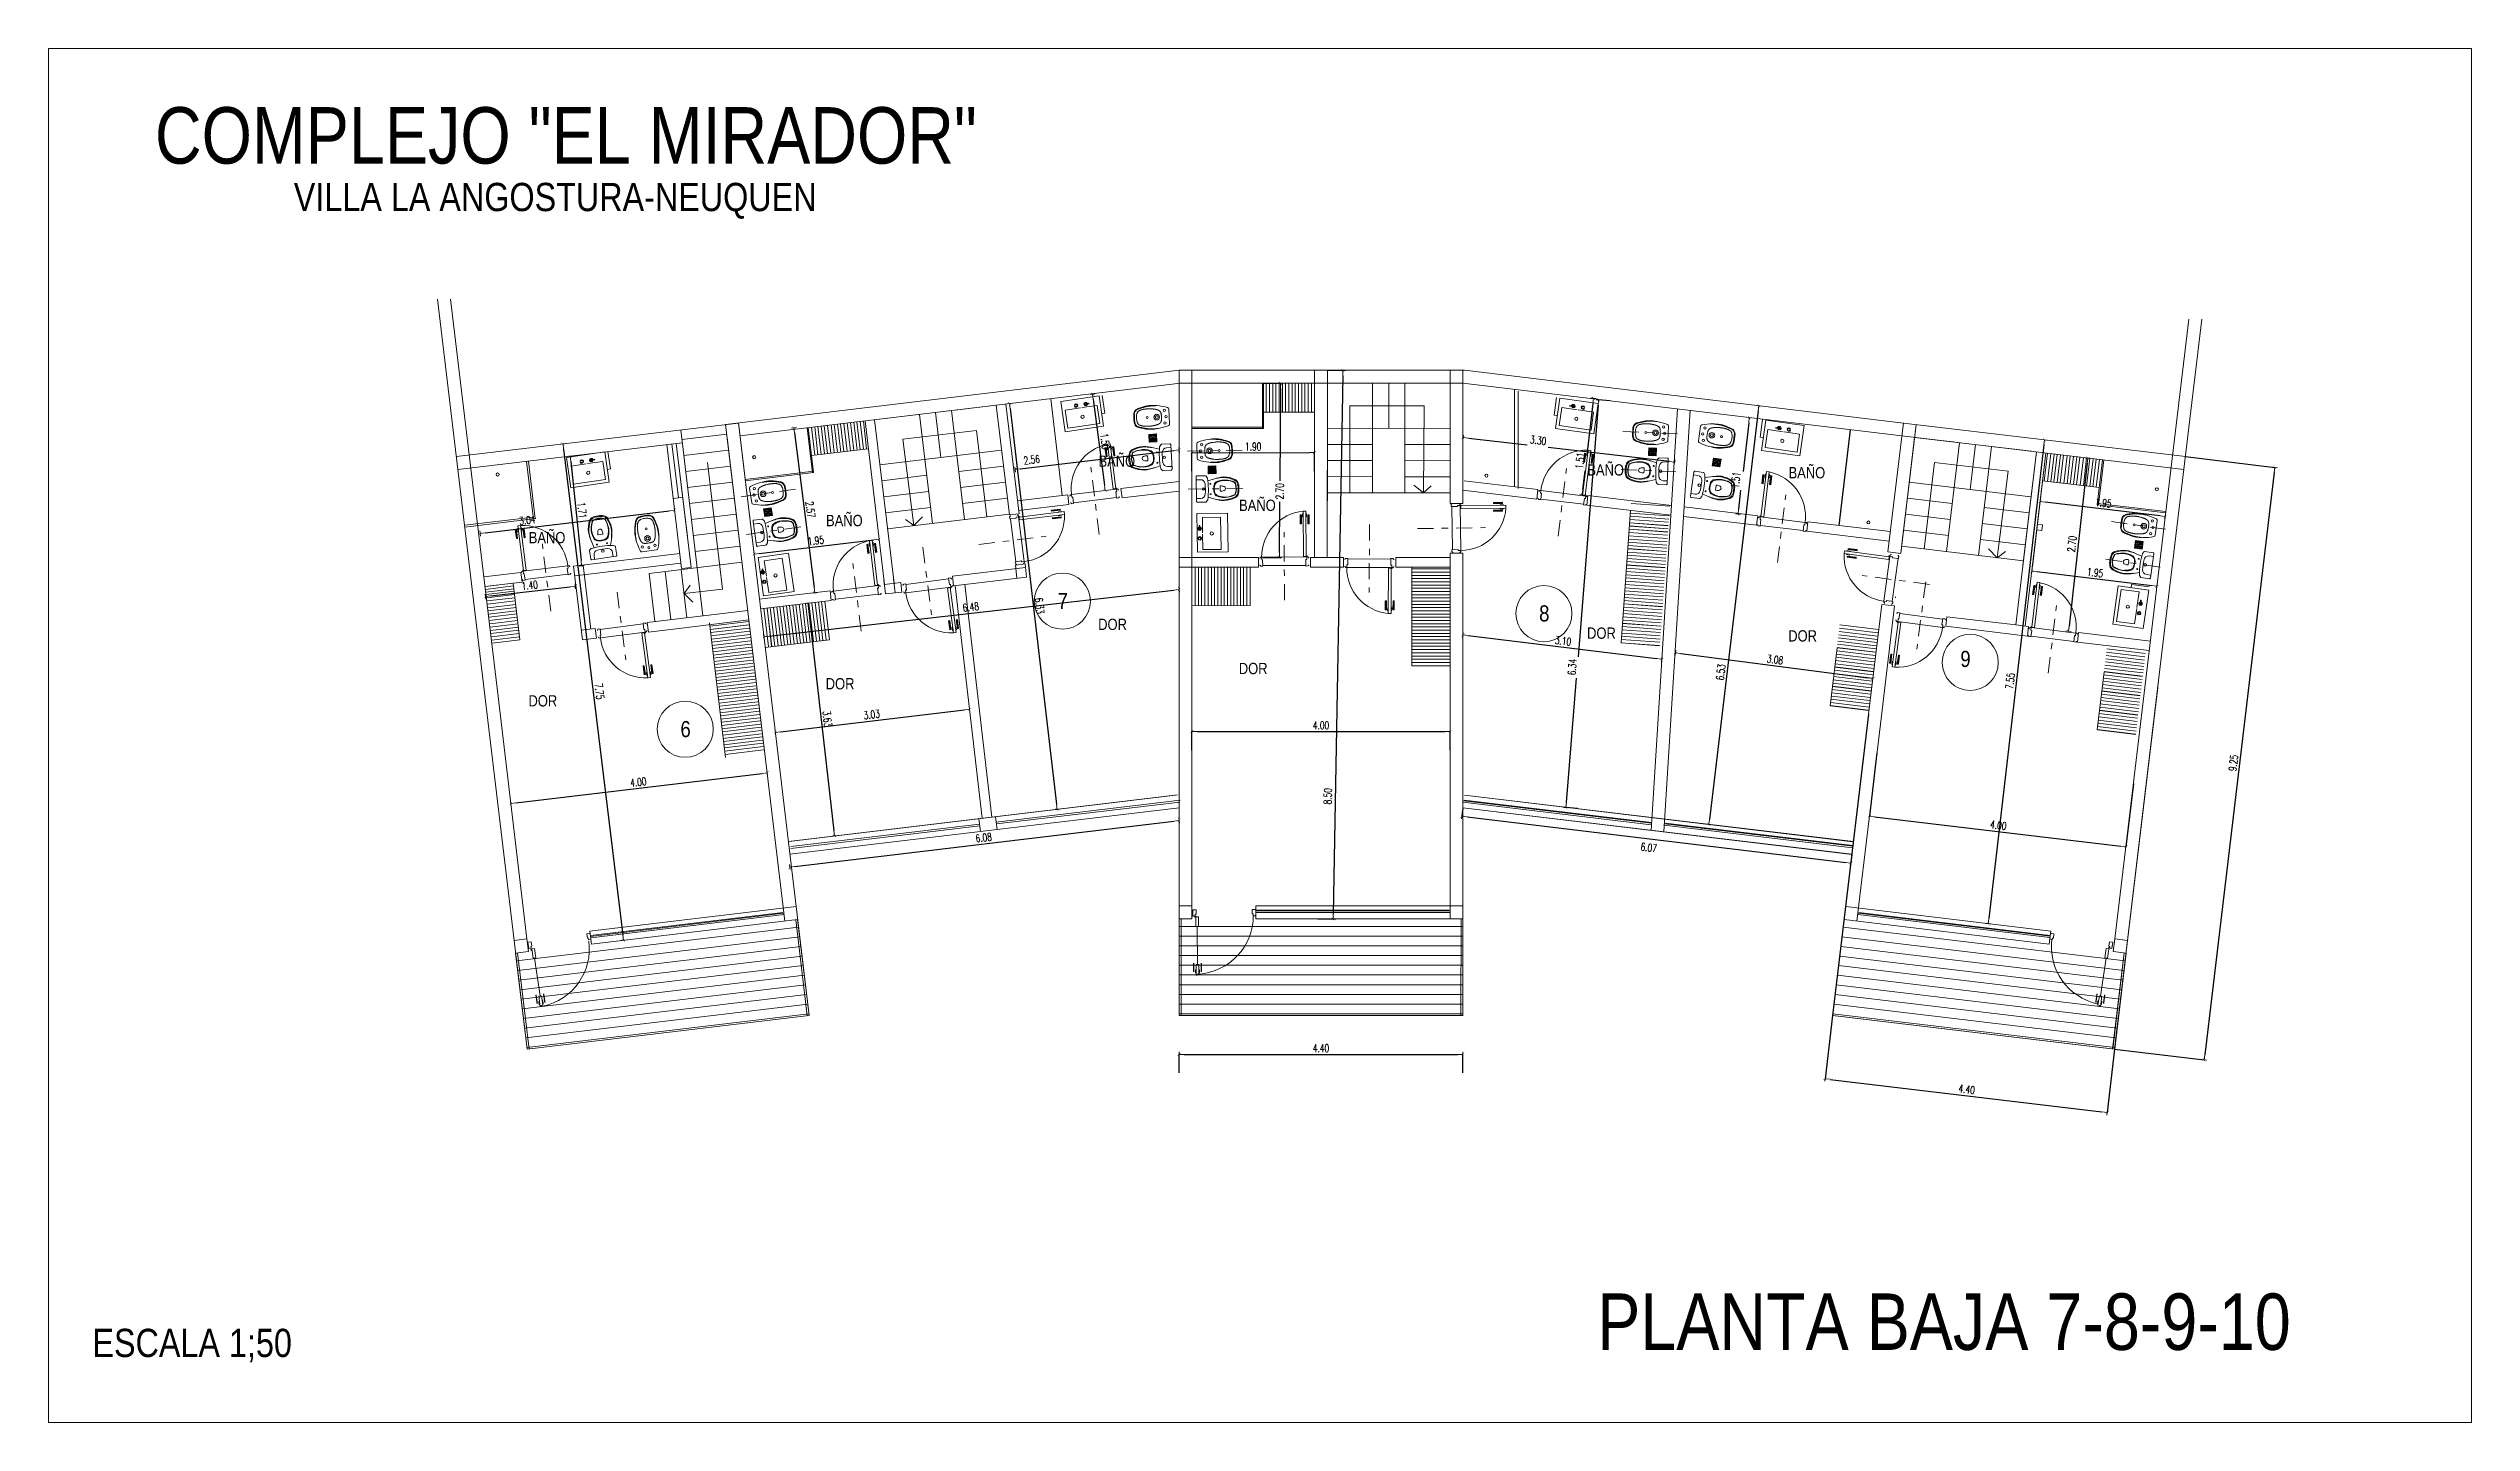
# Model space of a CAD drawing. Header units: millimetres. Extents: x 4525 to 9082, y 179 to 563.
# Drawn here: x 5369.83 to 5407.39, y 521.89 to 543.19 of the extents above; entities that cross this region are included whole.
import ezdxf

# ---------------------------------------------------------------- set-up
doc = ezdxf.new("R2010")
doc.units = ezdxf.units.MM
doc.header["$LTSCALE"] = 100
doc.linetypes.add('ACAD_ISO04W100', pattern=[30, 24, -3, 0, -3])
doc.linetypes.add('DASHDOT2', pattern=[0.5, 0.25, -0.125, 0, -0.125])
doc.layers.get('DEFPOINTS').update_dxf_attribs({"lineweight": 5})
for name, color, linetype, lineweight in [('000-Ejes', 251, 'ACAD_ISO04W100', 5), ('004-Carpinterias', 1, 'Continuous', 18), ('005-Sanitarios', 1, 'Continuous', 18), ('006-Cotas parciales', 7, 'Continuous', 5), ('A01-Barrido', 250, 'Continuous', 5), ('A01-Carpinterias', 1, 'Continuous', 18), ('HATCH MUROS', 251, 'Continuous', 9), ('LINEA', 8, 'Continuous', 5), ('SANIT', 12, 'Continuous', 13), ('SANIT-INT', 11, 'Continuous', 5)]:
    doc.layers.add(name, color=color, linetype=linetype, lineweight=lineweight)
doc.styles.add('AREAL', font='ARIALN.TTF')
doc.styles.add('COTAS', font='ROMANS.shx', dxfattribs={"width": 0.7})
doc.dimstyles.new('COTA40', dxfattribs={"dimscale": 0.4, "dimtxt": 0.3, "dimasz": 0.2, "dimexe": 0, "dimexo": 0, "dimgap": 0.09, "dimtad": 1, "dimzin": 0, "dimdsep": 46, "dimtxsty": 'COTAS', "dimblk1": 'COTA_N', "dimblk2": 'COTA_N', "dimsah": 1, "dimcen": 0.1, "dimclrd": 1, "dimclre": 8, "dimclrt": 5, "dimaunit": 1, "dimadec": 3, "dimazin": 0, "dimtfac": 1, "dimtix": 1, "dimtmove": 2, "dimatfit": 3, "dimldrblk": 'COTA_N', "dimfxl": 0, "dimtolj": 1, "dimtzin": 0, "dimarcsym": 0})

msp = doc.modelspace()

# ---------------------------------------------------------------- texts
at = {"style": 'AREAL'}
for s, height, p in [('COMPLEJO "EL MIRADOR"', 0.875, (5371.48, 541.401, -2.75)), ('VILLA LA ANGOSTURA-NEUQUEN', 0.4375, (5373.632, 540.665, -1.375)), ('BAÑO', 0.175, (5386.105, 536.703, -0.77)), ('BAÑO', 0.175, (5393.682, 536.567, -0.77)), ('BAÑO', 0.175, (5396.801, 536.524, -0.77)), ('BAÑO', 0.175, (5381.882, 535.783, -0.77)), ('BAÑO', 0.175, (5388.284, 536.019, -0.77)), ('BAÑO', 0.175, (5377.274, 535.518, -0.77)), ('7', 0.25, (5385.471, 534.498, -1.1)), ('8', 0.25, (5392.935, 534.306, -1.1)), ('DOR', 0.175, (5386.1, 534.174, -2.689)), ('DOR', 0.175, (5393.678, 534.038, -2.689)), ('DOR', 0.175, (5396.796, 533.995, -2.689)), ('9', 0.25, (5399.464, 533.601, -1.1)), ('DOR', 0.175, (5381.877, 533.254, -2.689)), ('DOR', 0.175, (5388.28, 533.49, -2.689)), ('DOR', 0.175, (5377.27, 532.989, -2.689)), ('6', 0.25, (5379.625, 532.513, -1.1)), ('PLANTA BAJA 7-8-9-10', 0.875, (5393.835, 523.018, -2.75)), ('ESCALA 1;50', 0.4375, (5370.511, 522.908, -1.375))]:
    msp.add_text(s, height=height, dxfattribs=at).set_placement(p)

# ---------------------------------------------------------------- blocks, each defined once
blk = doc.blocks.new('COTA_N')
for p, q in [((-1, 0), (0, 0)), ((0, 0.5), (0, -0.5))]:
    blk.add_line(p, q)
at = {"const_width": 0.065}
blk.add_lwpolyline([(0.14, 0.14), (0.28, 0.28), (0, 0), (-0.14, -0.14), (-0.28, -0.28)], dxfattribs=at)
blk = doc.blocks.new('*D431')
at = {"layer": '006-Cotas parciales', "color": 1, "lineweight": -2, "ltscale": 100}
blk.add_line((5376.683, 534.701), (5377.916, 534.844), dxfattribs=at)
at = {"layer": 'DEFPOINTS', "color": 0, "ltscale": 100}
for p in [(5377.996, 534.853), (5377.996, 534.853), (5376.603, 534.692)]:
    blk.add_point(p, dxfattribs=at)
at = {"layer": '006-Cotas parciales', "color": 1, "lineweight": -2, "ltscale": 100, "xscale": 0.08000000000000002, "yscale": 0.08000000000000002, "zscale": 0.08000000000000002}
for p, rotation in [((5377.996, 534.853), 6.623571191290498), ((5376.603, 534.692), 186.6235711912905)]:
    blk.add_blockref('COTA_N', p, dxfattribs=dict(at, rotation=rotation))
at = {"layer": '006-Cotas parciales', "color": 5, "ltscale": 100, "insert": (5377.288, 534.868), "char_height": 0.12, "attachment_point": 5, "rotation": 6.6236, "style": 'COTAS'}
blk.add_mtext('\\A1;1.40', dxfattribs=at)
blk = doc.blocks.new('*D432')
at = {"layer": '006-Cotas parciales', "color": 1, "lineweight": -2, "ltscale": 100}
blk.add_line((5381.4, 530.511), (5387.274, 531.212), dxfattribs=at)
at = {"layer": 'DEFPOINTS', "color": 0, "ltscale": 100}
for p in [(5387.354, 531.222), (5387.354, 531.222), (5381.32, 530.501)]:
    blk.add_point(p, dxfattribs=at)
at = {"layer": '006-Cotas parciales', "color": 1, "lineweight": -2, "ltscale": 100, "xscale": 0.08000000000000002, "yscale": 0.08000000000000002, "zscale": 0.08000000000000002}
for p, rotation in [((5387.354, 531.222), 6.811388888873906), ((5381.32, 530.501), 186.8113888888739)]:
    blk.add_blockref('COTA_N', p, dxfattribs=dict(at, rotation=rotation))
at = {"layer": '006-Cotas parciales', "color": 5, "ltscale": 100, "insert": (5384.325, 530.957), "char_height": 0.12, "attachment_point": 5, "rotation": 6.8114, "style": 'COTAS'}
blk.add_mtext('\\A1;6.08', dxfattribs=at)
blk = doc.blocks.new('*D433')
at = {"layer": '006-Cotas parciales', "color": 251, "lineweight": -2}
for p, q in [((5391.754, 531.419), (5391.738, 531.288)), ((5397.783, 530.693), (5397.768, 530.562))]:
    blk.add_line(p, q, dxfattribs=at)
at = {"layer": '006-Cotas parciales', "color": 1, "lineweight": -2}
blk.add_line((5391.817, 531.279), (5397.688, 530.572), dxfattribs=at)
at = {"layer": 'DEFPOINTS', "color": 0}
for p in [(5391.754, 531.419), (5397.783, 530.693), (5397.768, 530.562)]:
    blk.add_point(p, dxfattribs=at)
at = {"layer": '006-Cotas parciales', "color": 1, "lineweight": -2, "xscale": 0.08000000000000002, "yscale": 0.08000000000000002, "zscale": 0.08000000000000002}
for p, rotation in [((5391.738, 531.288), 173.1355917949141), ((5397.768, 530.562), 353.1355917949141)]:
    blk.add_blockref('COTA_N', p, dxfattribs=dict(at, rotation=rotation))
at = {"layer": '006-Cotas parciales', "color": 5, "insert": (5394.634, 530.804), "char_height": 0.12, "attachment_point": 5, "rotation": 353.1356, "style": 'COTAS'}
blk.add_mtext('\\A1;6.07', dxfattribs=at)
blk = doc.blocks.new('*D434')
at = {"layer": '006-Cotas parciales', "color": 8, "lineweight": -2, "ltscale": 100}
for p, q in [((5387.554, 536.633), (5387.553, 536.92)), ((5389.453, 536.636), (5389.453, 536.923))]:
    blk.add_line(p, q, dxfattribs=at)
at = {"layer": '006-Cotas parciales', "color": 1, "lineweight": -2, "ltscale": 100}
blk.add_line((5387.633, 536.92), (5389.373, 536.923), dxfattribs=at)
at = {"layer": 'DEFPOINTS', "color": 0, "ltscale": 100}
for p in [(5389.453, 536.923), (5387.554, 536.633), (5389.453, 536.636)]:
    blk.add_point(p, dxfattribs=at)
at = {"layer": '006-Cotas parciales', "color": 1, "lineweight": -2, "ltscale": 100, "xscale": 0.08000000000000002, "yscale": 0.08000000000000002, "zscale": 0.08000000000000002}
for p, rotation in [((5387.553, 536.92), 180.0762179953366), ((5389.453, 536.923), 0.07621799533657127)]:
    blk.add_blockref('COTA_N', p, dxfattribs=dict(at, rotation=rotation))
at = {"layer": '006-Cotas parciales', "color": 5, "ltscale": 100, "insert": (5388.503, 537.017), "char_height": 0.12, "attachment_point": 5, "rotation": 0.0762, "style": 'COTAS'}
blk.add_mtext('\\A1;1.90', dxfattribs=at)
blk = doc.blocks.new('*D435')
at = {"layer": '006-Cotas parciales', "color": 1, "lineweight": -2, "ltscale": 100}
blk.add_line((5377.815, 536.978), (5378.732, 529.445), dxfattribs=at)
at = {"layer": 'DEFPOINTS', "color": 0, "ltscale": 100}
for p in [(5377.805, 537.057), (5378.742, 529.366), (5378.742, 529.366)]:
    blk.add_point(p, dxfattribs=at)
at = {"layer": '006-Cotas parciales', "color": 1, "lineweight": -2, "ltscale": 100, "xscale": 0.08000000000000002, "yscale": 0.08000000000000002, "zscale": 0.08000000000000002}
for p, rotation in [((5377.805, 537.057), 96.94317888029448), ((5378.742, 529.366), 276.9431788802945)]:
    blk.add_blockref('COTA_N', p, dxfattribs=dict(at, rotation=rotation))
at = {"layer": '006-Cotas parciales', "color": 5, "ltscale": 100, "insert": (5378.369, 533.223), "char_height": 0.12, "attachment_point": 5, "rotation": 276.9432, "style": 'COTAS'}
blk.add_mtext('\\A1;7.75', dxfattribs=at)
blk = doc.blocks.new('*D436')
at = {"layer": '006-Cotas parciales', "color": 1, "lineweight": -2, "ltscale": 100}
blk.add_line((5381.608, 534.509), (5382.005, 531.062), dxfattribs=at)
at = {"layer": 'DEFPOINTS', "color": 0, "ltscale": 100}
for p in [(5381.599, 534.588), (5382.014, 530.983), (5382.014, 530.983)]:
    blk.add_point(p, dxfattribs=at)
at = {"layer": '006-Cotas parciales', "color": 1, "lineweight": -2, "ltscale": 100, "xscale": 0.08000000000000002, "yscale": 0.08000000000000002, "zscale": 0.08000000000000002}
for p, rotation in [((5381.599, 534.588), 96.56564035910499), ((5382.014, 530.983), 276.565640359105)]:
    blk.add_blockref('COTA_N', p, dxfattribs=dict(at, rotation=rotation))
at = {"layer": '006-Cotas parciales', "color": 5, "ltscale": 100, "insert": (5381.902, 532.796), "char_height": 0.12, "attachment_point": 5, "rotation": 276.5656, "style": 'COTAS'}
blk.add_mtext('\\A1;3.63', dxfattribs=at)
blk = doc.blocks.new('*D437')
at = {"layer": '006-Cotas parciales', "color": 8, "lineweight": -2, "ltscale": 100}
for p, q in [((5389.654, 538.198), (5389.894, 538.194)), ((5389.502, 529.698), (5389.742, 529.694))]:
    blk.add_line(p, q, dxfattribs=at)
at = {"layer": '006-Cotas parciales', "color": 1, "lineweight": -2, "ltscale": 100}
blk.add_line((5389.893, 538.114), (5389.744, 529.774), dxfattribs=at)
at = {"layer": 'DEFPOINTS', "color": 0, "ltscale": 100}
for p in [(5389.654, 538.198), (5389.502, 529.698), (5389.742, 529.694)]:
    blk.add_point(p, dxfattribs=at)
at = {"layer": '006-Cotas parciales', "color": 1, "lineweight": -2, "ltscale": 100, "xscale": 0.08000000000000002, "yscale": 0.08000000000000002, "zscale": 0.08000000000000002}
for p, rotation in [((5389.894, 538.194), 88.97606259057393), ((5389.742, 529.694), 268.976062590574)]:
    blk.add_blockref('COTA_N', p, dxfattribs=dict(at, rotation=rotation))
at = {"layer": '006-Cotas parciales', "color": 5, "ltscale": 100, "insert": (5389.659, 531.598), "char_height": 0.12, "attachment_point": 5, "rotation": 88.9761, "style": 'COTAS'}
blk.add_mtext('\\A1;8.50', dxfattribs=at)
blk = doc.blocks.new('*D438')
at = {"layer": '006-Cotas parciales', "color": 1, "lineweight": -2, "ltscale": 100}
blk.add_line((5402.56, 535.943), (5400.78, 536.155), dxfattribs=at)
at = {"layer": 'DEFPOINTS', "color": 0, "ltscale": 100}
for p in [(5400.701, 536.165), (5400.701, 536.165), (5402.639, 535.933)]:
    blk.add_point(p, dxfattribs=at)
at = {"layer": '006-Cotas parciales', "color": 1, "lineweight": -2, "ltscale": 100, "xscale": 0.08000000000000002, "yscale": 0.08000000000000002, "zscale": 0.08000000000000002}
for p, rotation in [((5400.701, 536.165), 173.1886111111585), ((5402.639, 535.933), 353.1886111111585)]:
    blk.add_blockref('COTA_N', p, dxfattribs=dict(at, rotation=rotation))
at = {"layer": '006-Cotas parciales', "color": 5, "ltscale": 100, "insert": (5401.681, 536.144), "char_height": 0.12, "attachment_point": 5, "rotation": 353.1886, "style": 'COTAS'}
blk.add_mtext('\\A1;1.95', dxfattribs=at)
blk = doc.blocks.new('*D439')
at = {"layer": '006-Cotas parciales', "color": 8, "lineweight": -2, "ltscale": 100}
for p, q in [((5402.951, 536.86), (5404.339, 536.694)), ((5401.854, 527.677), (5403.243, 527.511))]:
    blk.add_line(p, q, dxfattribs=at)
at = {"layer": '006-Cotas parciales', "color": 1, "lineweight": -2, "ltscale": 100}
blk.add_line((5404.33, 536.615), (5403.252, 527.59), dxfattribs=at)
at = {"layer": 'DEFPOINTS', "color": 0, "ltscale": 100}
for p in [(5402.951, 536.86), (5401.854, 527.677), (5403.243, 527.511)]:
    blk.add_point(p, dxfattribs=at)
at = {"layer": '006-Cotas parciales', "color": 1, "lineweight": -2, "ltscale": 100, "xscale": 0.08000000000000002, "yscale": 0.08000000000000002, "zscale": 0.08000000000000002}
for p, rotation in [((5404.339, 536.694), 83.18861111112288), ((5403.243, 527.511), 263.1886111111229)]:
    blk.add_blockref('COTA_N', p, dxfattribs=dict(at, rotation=rotation))
at = {"layer": '006-Cotas parciales', "color": 5, "ltscale": 100, "insert": (5403.696, 532.114), "char_height": 0.12, "attachment_point": 5, "rotation": 83.1886, "style": 'COTAS'}
blk.add_mtext('\\A1;9.25', dxfattribs=at)
blk = doc.blocks.new('*D440')
at = {"layer": '006-Cotas parciales', "color": 1, "lineweight": -2, "ltscale": 100}
blk.add_line((5400.756, 537.041), (5399.904, 529.702), dxfattribs=at)
at = {"layer": 'DEFPOINTS', "color": 0, "ltscale": 100}
for p in [(5400.766, 537.121), (5399.894, 529.623), (5399.894, 529.623)]:
    blk.add_point(p, dxfattribs=at)
at = {"layer": '006-Cotas parciales', "color": 1, "lineweight": -2, "ltscale": 100, "xscale": 0.08000000000000002, "yscale": 0.08000000000000002, "zscale": 0.08000000000000002}
for p, rotation in [((5400.766, 537.121), 83.37220355654665), ((5399.894, 529.623), 263.3722035565467)]:
    blk.add_blockref('COTA_N', p, dxfattribs=dict(at, rotation=rotation))
at = {"layer": '006-Cotas parciales', "color": 5, "ltscale": 100, "insert": (5400.235, 533.383), "char_height": 0.12, "attachment_point": 5, "rotation": 83.3722, "style": 'COTAS'}
blk.add_mtext('\\A1;7.55', dxfattribs=at)
blk = doc.blocks.new('*D441')
at = {"layer": '006-Cotas parciales', "color": 1, "lineweight": -2, "ltscale": 100}
blk.add_line((5380.846, 535.359), (5382.625, 535.571), dxfattribs=at)
at = {"layer": 'DEFPOINTS', "color": 0, "ltscale": 100}
for p in [(5382.704, 535.581), (5382.704, 535.581), (5380.766, 535.349)]:
    blk.add_point(p, dxfattribs=at)
at = {"layer": '006-Cotas parciales', "color": 1, "lineweight": -2, "ltscale": 100, "xscale": 0.08000000000000002, "yscale": 0.08000000000000002, "zscale": 0.08000000000000002}
for p, rotation in [((5382.704, 535.581), 6.811388888834847), ((5380.766, 535.349), 186.8113888888348)]:
    blk.add_blockref('COTA_N', p, dxfattribs=dict(at, rotation=rotation))
at = {"layer": '006-Cotas parciales', "color": 5, "ltscale": 100, "insert": (5381.724, 535.56), "char_height": 0.12, "attachment_point": 5, "rotation": 6.8114, "style": 'COTAS'}
blk.add_mtext('\\A1;1.95', dxfattribs=at)
blk = doc.blocks.new('*D442')
at = {"layer": '006-Cotas parciales', "color": 8, "lineweight": -2, "ltscale": 100}
for p, q in [((5387.354, 527.311), (5387.354, 527.598)), ((5391.754, 527.311), (5391.754, 527.598))]:
    blk.add_line(p, q, dxfattribs=at)
at = {"layer": '006-Cotas parciales', "color": 1, "lineweight": -2, "ltscale": 100}
blk.add_line((5387.434, 527.598), (5391.674, 527.598), dxfattribs=at)
at = {"layer": 'DEFPOINTS', "color": 0, "ltscale": 100}
for p in [(5387.354, 527.311), (5391.754, 527.598), (5391.754, 527.311)]:
    blk.add_point(p, dxfattribs=at)
at = {"layer": '006-Cotas parciales', "color": 1, "lineweight": -2, "ltscale": 100, "xscale": 0.08000000000000002, "yscale": 0.08000000000000002, "zscale": 0.08000000000000002, "rotation": 180}
blk.add_blockref('COTA_N', (5387.354, 527.598), dxfattribs=at)
at = {"layer": '006-Cotas parciales', "color": 1, "lineweight": -2, "ltscale": 100, "xscale": 0.08000000000000002, "yscale": 0.08000000000000002, "zscale": 0.08000000000000002}
blk.add_blockref('COTA_N', (5391.754, 527.598), dxfattribs=at)
at = {"layer": '006-Cotas parciales', "color": 5, "ltscale": 100, "insert": (5389.554, 527.694), "char_height": 0.12, "attachment_point": 5, "style": 'COTAS'}
blk.add_mtext('\\A1;4.40', dxfattribs=at)
blk = doc.blocks.new('*D443')
at = {"layer": '006-Cotas parciales', "color": 1, "lineweight": -2, "ltscale": 100}
blk.add_line((5377.075, 531.495), (5380.89, 531.95), dxfattribs=at)
at = {"layer": 'DEFPOINTS', "color": 0, "ltscale": 100}
for p in [(5380.97, 531.96), (5380.97, 531.96), (5376.996, 531.485)]:
    blk.add_point(p, dxfattribs=at)
at = {"layer": '006-Cotas parciales', "color": 1, "lineweight": -2, "ltscale": 100, "xscale": 0.08000000000000002, "yscale": 0.08000000000000002, "zscale": 0.08000000000000002}
for p, rotation in [((5380.97, 531.96), 6.811388888882875), ((5376.996, 531.485), 186.8113888888829)]:
    blk.add_blockref('COTA_N', p, dxfattribs=dict(at, rotation=rotation))
at = {"layer": '006-Cotas parciales', "color": 5, "ltscale": 100, "insert": (5378.971, 531.818), "char_height": 0.12, "attachment_point": 5, "rotation": 6.8114, "style": 'COTAS'}
blk.add_mtext('\\A1;4.00', dxfattribs=at)
blk = doc.blocks.new('*D444')
at = {"layer": '006-Cotas parciales', "color": 8, "lineweight": -2, "ltscale": 100}
for p, q in [((5397.483, 528.199), (5397.366, 527.221)), ((5401.854, 527.677), (5401.737, 526.698))]:
    blk.add_line(p, q, dxfattribs=at)
at = {"layer": '006-Cotas parciales', "color": 1, "lineweight": -2, "ltscale": 100}
blk.add_line((5397.446, 527.211), (5401.658, 526.708), dxfattribs=at)
at = {"layer": 'DEFPOINTS', "color": 0, "ltscale": 100}
for p in [(5397.483, 528.199), (5401.854, 527.677), (5401.737, 526.698)]:
    blk.add_point(p, dxfattribs=at)
at = {"layer": '006-Cotas parciales', "color": 1, "lineweight": -2, "ltscale": 100, "xscale": 0.08000000000000002, "yscale": 0.08000000000000002, "zscale": 0.08000000000000002}
for p, rotation in [((5397.366, 527.221), 173.1886111111116), ((5401.737, 526.698), 353.1886111111116)]:
    blk.add_blockref('COTA_N', p, dxfattribs=dict(at, rotation=rotation))
at = {"layer": '006-Cotas parciales', "color": 5, "ltscale": 100, "insert": (5399.563, 527.055), "char_height": 0.12, "attachment_point": 5, "rotation": 353.1886, "style": 'COTAS'}
blk.add_mtext('\\A1;4.40', dxfattribs=at)
blk = doc.blocks.new('*D445')
at = {"layer": '006-Cotas parciales', "color": 8, "lineweight": -2, "ltscale": 100}
for p, q in [((5398.171, 532.269), (5398.054, 531.289)), ((5402.146, 531.797), (5402.03, 530.816))]:
    blk.add_line(p, q, dxfattribs=at)
at = {"layer": '006-Cotas parciales', "color": 1, "lineweight": -2, "ltscale": 100}
blk.add_line((5398.134, 531.279), (5401.95, 530.826), dxfattribs=at)
at = {"layer": 'DEFPOINTS', "color": 0, "ltscale": 100}
for p in [(5398.171, 532.269), (5402.146, 531.797), (5402.03, 530.816)]:
    blk.add_point(p, dxfattribs=at)
at = {"layer": '006-Cotas parciales', "color": 1, "lineweight": -2, "ltscale": 100, "xscale": 0.08000000000000002, "yscale": 0.08000000000000002, "zscale": 0.08000000000000002}
for p, rotation in [((5398.054, 531.289), 173.2225596454289), ((5402.03, 530.816), 353.2225596454289)]:
    blk.add_blockref('COTA_N', p, dxfattribs=dict(at, rotation=rotation))
at = {"layer": '006-Cotas parciales', "color": 5, "ltscale": 100, "insert": (5400.053, 531.148), "char_height": 0.12, "attachment_point": 5, "rotation": 353.2226, "style": 'COTAS'}
blk.add_mtext('\\A1;4.00', dxfattribs=at)
blk = doc.blocks.new('*D446')
at = {"layer": '006-Cotas parciales', "color": 1, "lineweight": -2, "ltscale": 100}
blk.add_line((5377.924, 536.786), (5378.085, 535.249), dxfattribs=at)
at = {"layer": 'DEFPOINTS', "color": 0, "ltscale": 100}
for p in [(5377.916, 536.866), (5378.093, 535.169), (5378.093, 535.169)]:
    blk.add_point(p, dxfattribs=at)
at = {"layer": '006-Cotas parciales', "color": 1, "lineweight": -2, "ltscale": 100, "xscale": 0.08000000000000002, "yscale": 0.08000000000000002, "zscale": 0.08000000000000002}
for p, rotation in [((5377.916, 536.866), 95.97276014530698), ((5378.093, 535.169), 275.972760145307)]:
    blk.add_blockref('COTA_N', p, dxfattribs=dict(at, rotation=rotation))
at = {"layer": '006-Cotas parciales', "color": 5, "ltscale": 100, "insert": (5378.1, 536.028), "char_height": 0.12, "attachment_point": 5, "rotation": 275.9728, "style": 'COTAS'}
blk.add_mtext('\\A1;1.71', dxfattribs=at)
blk = doc.blocks.new('*D447')
at = {"layer": '006-Cotas parciales', "color": 1, "lineweight": -2, "ltscale": 100}
blk.add_line((5381.175, 532.597), (5384.027, 532.938), dxfattribs=at)
at = {"layer": 'DEFPOINTS', "color": 0, "ltscale": 100}
for p in [(5384.106, 532.947), (5384.106, 532.947), (5381.096, 532.587)]:
    blk.add_point(p, dxfattribs=at)
at = {"layer": '006-Cotas parciales', "color": 1, "lineweight": -2, "ltscale": 100, "xscale": 0.08000000000000002, "yscale": 0.08000000000000002, "zscale": 0.08000000000000002}
for p, rotation in [((5384.106, 532.947), 6.811388888836006), ((5381.096, 532.587), 186.811388888836)]:
    blk.add_blockref('COTA_N', p, dxfattribs=dict(at, rotation=rotation))
at = {"layer": '006-Cotas parciales', "color": 5, "ltscale": 100, "insert": (5382.59, 532.863), "char_height": 0.12, "attachment_point": 5, "rotation": 6.8114, "style": 'COTAS'}
blk.add_mtext('\\A1;3.03', dxfattribs=at)
blk = doc.blocks.new('*D448')
at = {"layer": '006-Cotas parciales', "color": 1, "lineweight": -2, "ltscale": 100}
blk.add_line((5402.43, 534.861), (5400.651, 535.074), dxfattribs=at)
at = {"layer": 'DEFPOINTS', "color": 0, "ltscale": 100}
for p in [(5400.572, 535.083), (5400.572, 535.083), (5402.51, 534.852)]:
    blk.add_point(p, dxfattribs=at)
at = {"layer": '006-Cotas parciales', "color": 1, "lineweight": -2, "ltscale": 100, "xscale": 0.08000000000000002, "yscale": 0.08000000000000002, "zscale": 0.08000000000000002}
for p, rotation in [((5400.572, 535.083), 173.1886111111585), ((5402.51, 534.852), 353.1886111111585)]:
    blk.add_blockref('COTA_N', p, dxfattribs=dict(at, rotation=rotation))
at = {"layer": '006-Cotas parciales', "color": 5, "ltscale": 100, "insert": (5401.552, 535.063), "char_height": 0.12, "attachment_point": 5, "rotation": 353.1886, "style": 'COTAS'}
blk.add_mtext('\\A1;1.95', dxfattribs=at)
blk = doc.blocks.new('*D449')
at = {"layer": '006-Cotas parciales', "color": 1, "lineweight": -2, "ltscale": 100}
blk.add_line((5401.428, 536.76), (5401.148, 534.234), dxfattribs=at)
at = {"layer": 'DEFPOINTS', "color": 0, "ltscale": 100}
for p in [(5401.437, 536.839), (5401.139, 534.155), (5401.139, 534.155)]:
    blk.add_point(p, dxfattribs=at)
at = {"layer": '006-Cotas parciales', "color": 1, "lineweight": -2, "ltscale": 100, "xscale": 0.08000000000000002, "yscale": 0.08000000000000002, "zscale": 0.08000000000000002}
for p, rotation in [((5401.437, 536.839), 83.65568717255357), ((5401.139, 534.155), 263.6556871725536)]:
    blk.add_blockref('COTA_N', p, dxfattribs=dict(at, rotation=rotation))
at = {"layer": '006-Cotas parciales', "color": 5, "ltscale": 100, "insert": (5401.193, 535.508), "char_height": 0.12, "attachment_point": 5, "rotation": 83.6557, "style": 'COTAS'}
blk.add_mtext('\\A1;2.70', dxfattribs=at)
blk = doc.blocks.new('INOD-MONACO-AP-PLANTA-CON-DPTO')
at = {"layer": 'SANIT'}
for p, q in [((-0.188, 0), (0.188, 0)), ((-0.204, -0.015), (-0.204, -0.142)), ((-0.174, -0.172), (-0.197, -0.156)), ((-0.13, -0.179), (-0.156, -0.27)), ((0.127, -0.18), (0.152, -0.27)), ((0.174, -0.172), (0.197, -0.156)), ((0.204, -0.015), (0.204, -0.142))]:
    blk.add_line(p, q, dxfattribs=at)
for points in [[(-0.104, -0.3, 0.02892), (-0.111, -0.31, 0.156998), (-0.133, -0.488, 0.072829), (-0.105, -0.587, 0.204333), (-0.084, -0.607, 0.080392), (-0.002, -0.622)], [(-0.002, -0.27, 0.121524), (-0.085, -0.286, 0.060693)], [(-0.002, -0.27, -0.121524), (0.081, -0.286, -0.060693)], [(0.099, -0.3, -0.02892), (0.107, -0.31, -0.156998), (0.129, -0.488, -0.072829), (0.101, -0.587, -0.204333), (0.08, -0.607, -0.080392), (-0.002, -0.622)], [(-0.124, -0.609, 0.122968), (-0.091, -0.634, 0.092568), (-0.002, -0.647, 0.093376)], [(0.12, -0.609, -0.122968), (0.087, -0.634, -0.092568), (-0.002, -0.647, -0.093376)]]:
    blk.add_lwpolyline(points, format="xyb", dxfattribs=at)
for centre, radius, start, end in [((-0.189, -0.017), 0.0168, 83.451, 131.9108), ((0.189, -0.017), 0.0168, 48.0892, 96.549), ((-0.188, -0.015), 0.017, 140.4696, 180), ((-0.188, -0.142), 0.017, 180, 235.4915), ((0.107, -0.415), 0.285, 170.2891, 184.611), ((-0.165, -0.158), 0.017, 235.4915, 261.4564), ((0.408, -0.421), 0.583, 165.0356, 174.6982), ((0, 0.94), 1.127, 261.4564, 278.5436), ((-0.061, -0.336), 0.0558, 115.8294, 139.7492), ((0.057, -0.336), 0.0558, 40.2508, 64.1706), ((-0.412, -0.421), 0.583, 5.3018, 14.9644), ((0.165, -0.158), 0.017, 278.5436, 304.5085), ((-0.111, -0.415), 0.285, 357.2885, 9.7109), ((0.188, -0.142), 0.017, 304.5085, 0), ((0.188, -0.015), 0.017, 0, 39.5304), ((0.245, -0.406), 0.422, 184.3014, 206.071), ((-0.025, -0.535), 0.123, 207.5391, 216.6672), ((0.021, -0.535), 0.123, 323.3328, 332.4609), ((-0.249, -0.406), 0.422, 333.929, 356.9789)]:
    blk.add_arc(centre, radius, start, end, dxfattribs=at)
at = {"layer": 'SANIT-INT'}
for p, q in [((-0.145, 0), (-0.145, -0.067)), ((0.145, 0), (0.145, -0.067)), ((0.002, -0.368), (-0.034, -0.369)), ((0.002, -0.368), (0.037, -0.369))]:
    blk.add_line(p, q, dxfattribs=at)
for points in [[(-0.156, -0.27, 0.058031), (-0.185, -0.429, 0.099768), (-0.142, -0.607, 0.155256), (-0.096, -0.647, 0.093906), (-0.002, -0.66, 0.093906)], [(-0.003, -0.279, 0.08742), (-0.06, -0.286, 0.121524)], [(0.152, -0.27, -0.058031), (0.181, -0.429, -0.099768), (0.138, -0.607, -0.155256), (0.092, -0.647, -0.093906), (-0.002, -0.66, -0.093906)], [(-0.002, -0.279, -0.08742), (0.056, -0.286, -0.121524)]]:
    blk.add_lwpolyline(points, format="xyb", dxfattribs=at)
for centre, radius in [((-0.082, -0.221), 0.00743), ((0, -0.11), 0.02), ((0.078, -0.221), 0.00743)]:
    blk.add_circle(centre, radius, dxfattribs=at)
for centre, radius, start, end in [((-0.075, -0.067), 0.07, 180, 265.7397), ((0.162, -0.448), 0.293, 156.8405, 172.9203), ((-0.036, -0.358), 0.0764, 108.7508, 160.6658), ((0, 0.94), 1.08, 265.7397, 274.2603), ((-0.034, -0.374), 0.005, 91.9734, 179.8282), ((0.152, -0.375), 0.191, 179.8282, 196.8593), ((-0.149, -0.375), 0.191, 343.1407, 0.1718), ((0.037, -0.374), 0.005, 0.1718, 88.0266), ((0.032, -0.358), 0.0764, 19.3342, 71.2492), ((0.075, -0.067), 0.07, 274.2603, 0), ((-0.166, -0.448), 0.293, 7.0797, 23.1595), ((0.219, -0.443), 0.35, 174.9532, 203.9732), ((-0.071, -0.572), 0.0321, 203.9732, 250.1669), ((0.005, -0.362), 0.255, 250.1669, 268.5519), ((-0.019, -0.427), 0.0118, 196.8593, 200.5908), ((0.002, -0.419), 0.0346, 200.5908, 269.6445), ((-0.009, -0.362), 0.255, 271.4481, 289.8331), ((0.001, -0.419), 0.0346, 270.3555, 339.4092), ((0.023, -0.427), 0.0118, 339.4092, 343.1407), ((0.067, -0.572), 0.0321, 289.8331, 336.0268), ((-0.223, -0.443), 0.35, 336.0268, 5.0468)]:
    blk.add_arc(centre, radius, start, end, dxfattribs=at)
blk = doc.blocks.new('BIDE-MONACO-PLANTA')
at = {"layer": 'SANIT'}
blk.add_line((-0.113, 0), (0.113, 0), dxfattribs=at)
for points in [[(-0.14, -0.477), (-0.141, -0.475), (-0.142, -0.472), (-0.143, -0.469), (-0.144, -0.465), (-0.145, -0.462), (-0.146, -0.459), (-0.147, -0.456), (-0.148, -0.452), (-0.149, -0.449), (-0.15, -0.446), (-0.15, -0.443), (-0.151, -0.44), (-0.152, -0.436), (-0.153, -0.433), (-0.154, -0.43), (-0.155, -0.427), (-0.156, -0.423), (-0.156, -0.42), (-0.157, -0.417), (-0.158, -0.414), (-0.159, -0.41), (-0.16, -0.407), (-0.161, -0.404), (-0.161, -0.401), (-0.162, -0.397), (-0.163, -0.394), (-0.164, -0.391), (-0.164, -0.388), (-0.165, -0.385), (-0.166, -0.381), (-0.167, -0.378), (-0.167, -0.375), (-0.168, -0.372), (-0.169, -0.368), (-0.169, -0.365), (-0.17, -0.362), (-0.17, -0.359), (-0.171, -0.356), (-0.172, -0.352), (-0.172, -0.349), (-0.173, -0.346), (-0.173, -0.344)], [(0.14, -0.477), (0.141, -0.475), (0.142, -0.472), (0.143, -0.469), (0.144, -0.465), (0.145, -0.462), (0.146, -0.459), (0.147, -0.456), (0.148, -0.453), (0.148, -0.449), (0.149, -0.446), (0.15, -0.443), (0.151, -0.44), (0.152, -0.436), (0.153, -0.433), (0.154, -0.43), (0.154, -0.427), (0.155, -0.423), (0.156, -0.42), (0.157, -0.417), (0.158, -0.414), (0.159, -0.41), (0.16, -0.407), (0.16, -0.404), (0.161, -0.401), (0.162, -0.398), (0.163, -0.394), (0.163, -0.391), (0.164, -0.388), (0.165, -0.385), (0.166, -0.381), (0.166, -0.378), (0.167, -0.375), (0.168, -0.372), (0.168, -0.369), (0.169, -0.365), (0.17, -0.362), (0.17, -0.359), (0.171, -0.356), (0.171, -0.353), (0.172, -0.349), (0.172, -0.346), (0.173, -0.344)], [(0, -0.541), (-0.044, -0.54), (-0.048, -0.54), (-0.051, -0.539), (-0.054, -0.539), (-0.057, -0.539)], [(0, -0.541), (0.044, -0.54), (0.047, -0.54), (0.051, -0.539), (0.054, -0.539), (0.057, -0.539)], [(0, -0.541), (0, -0.541)], [(0, -0.541), (0, -0.541)]]:
    blk.add_lwpolyline(points, dxfattribs=at)
for centre, radius, start, end in [((-0.113, -0.027), 0.0267, 89.9746, 160.7192), ((0.636, -0.288), 0.82, 160.7445, 172.7215), ((1.187, -0.228), 1.365, 179.1204, 182.2097), ((1.187, -0.221), 1.365, 182.5037, 185.1806), ((0.113, -0.027), 0.0267, 19.2555, 90), ((-0.636, -0.288), 0.82, 7.2785, 19.2555), ((-1.187, -0.22), 1.365, 354.7941, 357.4709), ((-0.985, -0.224), 1.163, 357.2424, 1.9588), ((-0.022, -0.432), 0.126, 201.0557, 217.1205), ((-0.058, -0.455), 0.0844, 219.519, 265.0728), ((-0.05, -0.408), 0.131, 263.6264, 267.3039), ((0.05, -0.408), 0.131, 272.6707, 276.3482), ((0.058, -0.455), 0.0844, 274.9018, 320.4556), ((0.022, -0.432), 0.126, 322.8542, 338.9189)]:
    blk.add_arc(centre, radius, start, end, dxfattribs=at)
at = {"layer": 'SANIT-INT'}
for points in [[(-0.13, -0.255), (-0.134, -0.281), (-0.134, -0.282), (-0.134, -0.284), (-0.134, -0.285), (-0.134, -0.287), (-0.134, -0.289), (-0.134, -0.291), (-0.134, -0.293), (-0.135, -0.295), (-0.135, -0.297), (-0.135, -0.3), (-0.135, -0.302), (-0.135, -0.305), (-0.135, -0.307), (-0.135, -0.31), (-0.135, -0.313), (-0.135, -0.315), (-0.135, -0.318), (-0.135, -0.32), (-0.135, -0.323), (-0.135, -0.326), (-0.135, -0.328), (-0.135, -0.331), (-0.135, -0.334), (-0.135, -0.336), (-0.135, -0.339), (-0.135, -0.341), (-0.134, -0.344), (-0.134, -0.347), (-0.134, -0.349), (-0.134, -0.352), (-0.134, -0.354), (-0.134, -0.357), (-0.134, -0.36), (-0.134, -0.362), (-0.134, -0.365), (-0.134, -0.367), (-0.133, -0.37), (-0.133, -0.373), (-0.133, -0.375), (-0.133, -0.378), (-0.132, -0.38), (-0.132, -0.383), (-0.132, -0.386), (-0.132, -0.388), (-0.131, -0.391), (-0.131, -0.393), (-0.13, -0.396), (-0.13, -0.399), (-0.13, -0.401), (-0.129, -0.404), (-0.129, -0.406), (-0.128, -0.409), (-0.128, -0.412), (-0.127, -0.414), (-0.127, -0.417), (-0.126, -0.419), (-0.126, -0.422), (-0.125, -0.424), (-0.125, -0.426), (-0.124, -0.429), (-0.124, -0.431), (-0.123, -0.432), (-0.123, -0.434), (-0.122, -0.436), (-0.122, -0.437), (-0.121, -0.439), (-0.121, -0.44), (-0.121, -0.441), (-0.12, -0.443), (-0.12, -0.444), (-0.119, -0.445), (-0.119, -0.447), (-0.118, -0.448), (-0.118, -0.449), (-0.117, -0.451), (-0.117, -0.452), (-0.116, -0.453), (-0.116, -0.454), (-0.115, -0.456), (-0.114, -0.457), (-0.114, -0.458), (-0.113, -0.46), (-0.113, -0.461), (-0.112, -0.462), (-0.111, -0.464), (-0.11, -0.465), (-0.11, -0.466), (-0.109, -0.467), (-0.108, -0.469), (-0.107, -0.47), (-0.107, -0.471), (-0.106, -0.473), (-0.105, -0.474), (-0.104, -0.475), (-0.103, -0.477), (-0.102, -0.478), (-0.101, -0.479), (-0.099, -0.48), (-0.098, -0.482), (-0.097, -0.483), (-0.095, -0.484), (-0.094, -0.486), (-0.092, -0.487), (-0.09, -0.488), (-0.088, -0.49), (-0.085, -0.491), (-0.082, -0.493), (-0.079, -0.494), (-0.075, -0.496), (-0.071, -0.497), (-0.065, -0.499), (-0.064, -0.499)], [(0, -0.122), (-0.013, -0.122), (-0.025, -0.122), (-0.034, -0.123), (-0.042, -0.124), (-0.048, -0.125), (-0.053, -0.125), (-0.057, -0.126), (-0.061, -0.127), (-0.064, -0.128), (-0.067, -0.128), (-0.069, -0.129), (-0.071, -0.13), (-0.073, -0.13), (-0.074, -0.131), (-0.076, -0.132), (-0.077, -0.132), (-0.078, -0.133), (-0.079, -0.134), (-0.08, -0.134), (-0.081, -0.135), (-0.083, -0.136), (-0.083, -0.136), (-0.084, -0.137), (-0.085, -0.138), (-0.086, -0.138), (-0.087, -0.139), (-0.088, -0.14), (-0.088, -0.14), (-0.089, -0.141), (-0.09, -0.142), (-0.091, -0.142), (-0.091, -0.143), (-0.092, -0.143), (-0.092, -0.144), (-0.093, -0.145), (-0.094, -0.146), (-0.094, -0.146), (-0.095, -0.147), (-0.096, -0.148), (-0.097, -0.149), (-0.097, -0.15), (-0.098, -0.151), (-0.099, -0.152), (-0.1, -0.153), (-0.101, -0.155), (-0.102, -0.156), (-0.102, -0.157), (-0.103, -0.158), (-0.104, -0.16), (-0.105, -0.161), (-0.105, -0.162), (-0.106, -0.164), (-0.107, -0.165), (-0.107, -0.166), (-0.108, -0.168), (-0.109, -0.169), (-0.109, -0.17), (-0.11, -0.171), (-0.11, -0.173), (-0.111, -0.174), (-0.112, -0.175), (-0.112, -0.177), (-0.113, -0.178), (-0.113, -0.179), (-0.114, -0.181), (-0.114, -0.182), (-0.115, -0.183), (-0.115, -0.185), (-0.116, -0.186), (-0.116, -0.188), (-0.117, -0.19), (-0.117, -0.191), (-0.118, -0.193), (-0.118, -0.196), (-0.119, -0.198), (-0.12, -0.2), (-0.12, -0.203), (-0.121, -0.205), (-0.121, -0.208), (-0.122, -0.21), (-0.123, -0.213), (-0.123, -0.216), (-0.124, -0.218), (-0.124, -0.221), (-0.125, -0.223), (-0.125, -0.226), (-0.126, -0.229), (-0.126, -0.231), (-0.127, -0.234), (-0.127, -0.236), (-0.128, -0.239), (-0.128, -0.242), (-0.129, -0.244), (-0.129, -0.247), (-0.129, -0.249), (-0.13, -0.252), (-0.13, -0.255), (-0.13, -0.257), (-0.131, -0.26), (-0.131, -0.261)], [(0, -0.122), (0.013, -0.122), (0.025, -0.122), (0.034, -0.123), (0.042, -0.124), (0.048, -0.125), (0.053, -0.125), (0.057, -0.126), (0.061, -0.127), (0.064, -0.128), (0.067, -0.128), (0.069, -0.129), (0.071, -0.13), (0.073, -0.131), (0.074, -0.131), (0.076, -0.132), (0.077, -0.132), (0.078, -0.133), (0.079, -0.134), (0.08, -0.134), (0.081, -0.135), (0.082, -0.136), (0.083, -0.136), (0.084, -0.137), (0.085, -0.138), (0.086, -0.138), (0.087, -0.139), (0.088, -0.14), (0.088, -0.14), (0.089, -0.141), (0.09, -0.142), (0.09, -0.142), (0.091, -0.143), (0.092, -0.144), (0.092, -0.144), (0.093, -0.145), (0.094, -0.146), (0.094, -0.146), (0.095, -0.147), (0.096, -0.148), (0.097, -0.149), (0.097, -0.15), (0.098, -0.151), (0.099, -0.152), (0.1, -0.153), (0.101, -0.155), (0.101, -0.156), (0.102, -0.157), (0.103, -0.158), (0.104, -0.16), (0.105, -0.161), (0.105, -0.162), (0.106, -0.164), (0.107, -0.165), (0.107, -0.166), (0.108, -0.168), (0.109, -0.169), (0.109, -0.17), (0.11, -0.171), (0.11, -0.173), (0.111, -0.174), (0.112, -0.175), (0.112, -0.177), (0.113, -0.178), (0.113, -0.179), (0.114, -0.181), (0.114, -0.182), (0.115, -0.183), (0.115, -0.185), (0.116, -0.186), (0.116, -0.188), (0.117, -0.19), (0.117, -0.191), (0.118, -0.193), (0.118, -0.196), (0.119, -0.198), (0.12, -0.2), (0.12, -0.203), (0.121, -0.205), (0.121, -0.208), (0.122, -0.211), (0.123, -0.213), (0.123, -0.216), (0.124, -0.218), (0.124, -0.221), (0.125, -0.224), (0.125, -0.226), (0.126, -0.229), (0.126, -0.231), (0.127, -0.234), (0.127, -0.237), (0.128, -0.239), (0.128, -0.242), (0.128, -0.244), (0.129, -0.247), (0.129, -0.25), (0.13, -0.252), (0.13, -0.255), (0.13, -0.257), (0.131, -0.26), (0.131, -0.261)], [(0.13, -0.255), (0.133, -0.281), (0.134, -0.283), (0.134, -0.284), (0.134, -0.285), (0.134, -0.287), (0.134, -0.289), (0.134, -0.291), (0.134, -0.293), (0.134, -0.295), (0.135, -0.297), (0.135, -0.3), (0.135, -0.302), (0.135, -0.305), (0.135, -0.308), (0.135, -0.31), (0.135, -0.313), (0.135, -0.315), (0.135, -0.318), (0.135, -0.321), (0.135, -0.323), (0.135, -0.326), (0.135, -0.328), (0.135, -0.331), (0.135, -0.334), (0.134, -0.336), (0.134, -0.339), (0.134, -0.341), (0.134, -0.344), (0.134, -0.347), (0.134, -0.349), (0.134, -0.352), (0.134, -0.354), (0.134, -0.357), (0.134, -0.36), (0.134, -0.362), (0.134, -0.365), (0.133, -0.367), (0.133, -0.37), (0.133, -0.373), (0.133, -0.375), (0.133, -0.378), (0.132, -0.38), (0.132, -0.383), (0.132, -0.386), (0.131, -0.388), (0.131, -0.391), (0.131, -0.393), (0.13, -0.396), (0.13, -0.399), (0.129, -0.401), (0.129, -0.404), (0.129, -0.406), (0.128, -0.409), (0.128, -0.412), (0.127, -0.414), (0.127, -0.417), (0.126, -0.419), (0.126, -0.422), (0.125, -0.424), (0.124, -0.426), (0.124, -0.429), (0.123, -0.431), (0.123, -0.433), (0.122, -0.434), (0.122, -0.436), (0.122, -0.437), (0.121, -0.439), (0.121, -0.44), (0.12, -0.442), (0.12, -0.443), (0.119, -0.444), (0.119, -0.445), (0.119, -0.447), (0.118, -0.448), (0.118, -0.449), (0.117, -0.451), (0.117, -0.452), (0.116, -0.453), (0.115, -0.455), (0.115, -0.456), (0.114, -0.457), (0.114, -0.458), (0.113, -0.46), (0.112, -0.461), (0.112, -0.462), (0.111, -0.464), (0.11, -0.465), (0.11, -0.466), (0.109, -0.468), (0.108, -0.469), (0.107, -0.47), (0.106, -0.471), (0.105, -0.473), (0.105, -0.474), (0.104, -0.475), (0.103, -0.477), (0.101, -0.478), (0.1, -0.479), (0.099, -0.481), (0.098, -0.482), (0.097, -0.483), (0.095, -0.484), (0.094, -0.486), (0.092, -0.487), (0.09, -0.488), (0.088, -0.49), (0.085, -0.491), (0.082, -0.493), (0.079, -0.494), (0.075, -0.496), (0.07, -0.497), (0.065, -0.499), (0.063, -0.499)], [(0, -0.55), (-0.008, -0.55), (-0.015, -0.55), (-0.022, -0.549), (-0.027, -0.549), (-0.032, -0.549), (-0.036, -0.549), (-0.04, -0.549), (-0.044, -0.549), (-0.048, -0.549), (-0.051, -0.549), (-0.054, -0.549), (-0.057, -0.549)], [(0, -0.55), (0.008, -0.55), (0.015, -0.55), (0.021, -0.549), (0.027, -0.549), (0.032, -0.549), (0.036, -0.549), (0.04, -0.549), (0.044, -0.549), (0.047, -0.549), (0.051, -0.549), (0.054, -0.549), (0.057, -0.549)]]:
    blk.add_lwpolyline(points, dxfattribs=at)
for centre, radius in [((-0.097, -0.073), 0.0182), ((0, -0.195), 0.0437), ((0, -0.195), 0.0229), ((0, -0.052), 0.0172), ((0, -0.344), 0.0151), ((0.097, -0.073), 0.0182)]:
    blk.add_circle(centre, radius, dxfattribs=at)
for centre, radius, start, end in [((-0.054, -0.459), 0.0941, 195.0663, 210.9763), ((-0.058, -0.455), 0.0938, 214.5877, 265.0728), ((-0.05, -0.408), 0.141, 263.6264, 267.3039), ((0, -0.277), 0.232, 253.6948, 269.9596), ((0, -0.277), 0.232, 270.015, 286.2798), ((0.05, -0.408), 0.141, 272.6707, 276.3482), ((0.058, -0.455), 0.0938, 274.9018, 325.387), ((-0.018, -0.426), 0.174, 331.8708, 340.547)]:
    blk.add_arc(centre, radius, start, end, dxfattribs=at)
for points in [[(-0.178, -0.184), (-0.184, -0.295), (-0.183, -0.316), (-0.179, -0.352), (-0.173, -0.381), (-0.167, -0.407), (-0.157, -0.446), (-0.146, -0.484)], [(0.178, -0.184), (0.184, -0.295), (0.183, -0.316), (0.179, -0.352), (0.173, -0.381), (0.167, -0.407), (0.157, -0.446), (0.146, -0.484)]]:
    blk.add_spline(points, degree=3, dxfattribs=at)
blk = doc.blocks.new('REJILLA')
at = {"layer": 'SANIT-INT', "linetype": 'Continuous'}
for p, q in [((-0.06, -0.06), (-0.06, 0.06)), ((-0.06, 0.06), (0.06, 0.06)), ((-0.06, -0.06), (0.06, 0.06)), ((-0.06, 0.06), (0.06, -0.06)), ((-0.047, 0.016), (-0.047, -0.016)), ((-0.035, 0.036), (-0.035, -0.036)), ((-0.022, 0.045), (-0.022, -0.045)), ((-0.01, 0.049), (-0.01, -0.049)), ((0.003, 0.05), (0.003, -0.05)), ((0.015, 0.048), (0.015, -0.048)), ((0.028, 0.042), (0.028, -0.042)), ((0.04, 0.03), (0.04, -0.03)), ((0.06, 0.06), (0.06, -0.06)), ((0.06, -0.06), (-0.06, -0.06))]:
    blk.add_line(p, q, dxfattribs=at)
for radius in [0.06, 0.05]:
    blk.add_circle((0, 0), radius, dxfattribs=at)
blk = doc.blocks.new('MONACO COMPLETO')
at = {"layer": '000-Ejes', "linetype": 'DASHDOT2', "ltscale": 0.01}
for p, q in [((-0.127, 0.59), (0.765, 0.59)), ((-0.127, 0), (0.765, 0))]:
    blk.add_line(p, q, dxfattribs=at)
at = {"layer": '004-Carpinterias', "ltscale": 0.01, "rotation": 90}
blk.add_blockref('INOD-MONACO-AP-PLANTA-CON-DPTO', (0, 0), dxfattribs=at)
at = {"layer": '005-Sanitarios', "rotation": 90}
blk.add_blockref('REJILLA', (0.25, 0.295), dxfattribs=at)
at = {"layer": 'LINEA', "ltscale": 0.01, "rotation": 90}
blk.add_blockref('BIDE-MONACO-PLANTA', (0.02, 0.59), dxfattribs=at)
blk = doc.blocks.new('*D450')
at = {"layer": '006-Cotas parciales', "color": 8, "lineweight": -2, "ltscale": 100}
for p, q in [((5387.554, 532.313), (5387.554, 532.6)), ((5391.554, 532.313), (5391.554, 532.6))]:
    blk.add_line(p, q, dxfattribs=at)
at = {"layer": '006-Cotas parciales', "color": 1, "lineweight": -2, "ltscale": 100}
blk.add_line((5387.634, 532.6), (5391.474, 532.6), dxfattribs=at)
at = {"layer": 'DEFPOINTS', "color": 0, "ltscale": 100}
for p in [(5391.554, 532.6), (5387.554, 532.313), (5391.554, 532.313)]:
    blk.add_point(p, dxfattribs=at)
at = {"layer": '006-Cotas parciales', "color": 1, "lineweight": -2, "ltscale": 100, "xscale": 0.08000000000000002, "yscale": 0.08000000000000002, "zscale": 0.08000000000000002, "rotation": 180}
blk.add_blockref('COTA_N', (5387.554, 532.6), dxfattribs=at)
at = {"layer": '006-Cotas parciales', "color": 1, "lineweight": -2, "ltscale": 100, "xscale": 0.08000000000000002, "yscale": 0.08000000000000002, "zscale": 0.08000000000000002}
blk.add_blockref('COTA_N', (5391.554, 532.6), dxfattribs=at)
at = {"layer": '006-Cotas parciales', "color": 5, "ltscale": 100, "insert": (5389.554, 532.696), "char_height": 0.12, "attachment_point": 5, "style": 'COTAS'}
blk.add_mtext('\\A1;4.00', dxfattribs=at)
blk = doc.blocks.new('PUERTA 0.70 DURLOCK')
at = {"layer": '000-Ejes', "linetype": 'DASHDOT2', "ltscale": 0.01}
blk.add_line((0.38, -0.647), (0.38, 0.407), dxfattribs=at)
at = {"layer": '004-Carpinterias', "linetype": 'Continuous'}
for p, q in [((0.009, 0.675), (-0.009, 0.675)), ((-0.009, 0.535), (-0.009, 0.675)), ((0.009, 0.535), (-0.009, 0.535)), ((0.009, 0.535), (0.009, 0.675)), ((0.039, 0.69), (0.029, 0.69)), ((0.029, 0.642), (0.029, 0.69)), ((0.039, 0.642), (0.029, 0.642)), ((0.081, 0.69), (0.091, 0.69)), ((0.081, 0.642), (0.091, 0.642)), ((0.091, 0.642), (0.091, 0.69)), ((0.111, 0.675), (0.129, 0.675)), ((0.111, 0.535), (0.111, 0.675)), ((0.111, 0.535), (0.129, 0.535)), ((0.129, 0.535), (0.129, 0.675)), ((0.01, 0.01), (0, 0.01)), ((0, 0), (0, 0.01)), ((0.03, 0.02), (0.01, 0.02)), ((0.01, 0.01), (0.01, 0.02)), ((0.03, -0.02), (0.03, 0.02)), ((0.73, 0.02), (0.75, 0.02)), ((0.73, -0.02), (0.73, 0.02)), ((0.75, 0.01), (0.75, 0.02)), ((0.75, 0.01), (0.76, 0.01)), ((0.76, 0), (0.76, 0.01)), ((0, -0.11), (0, -0.1)), ((0, -0.11), (0.01, -0.11)), ((0.01, -0.11), (0.01, -0.12)), ((0.01, -0.12), (0.045, -0.12)), ((0.045, -0.02), (0.03, -0.02)), ((0.045, -0.02), (0.045, -0.12)), ((0.715, -0.02), (0.715, -0.12)), ((0.715, -0.02), (0.73, -0.02)), ((0.75, -0.12), (0.715, -0.12)), ((0.76, -0.11), (0.75, -0.11)), ((0.75, -0.11), (0.75, -0.12)), ((0.76, -0.11), (0.76, -0.1))]:
    blk.add_line(p, q, dxfattribs=at)
at = {"layer": '004-Carpinterias', "ltscale": 0.01, "const_width": 0.02}
for points in [[(0, 0.535), (0, 0.675)], [(0.122, 0.535), (0.12, 0.675)]]:
    blk.add_lwpolyline(points, dxfattribs=at)
at = {"layer": '004-Carpinterias', "linetype": 'Continuous'}
blk.add_lwpolyline([(0.039, 0.729), (0.039, 0.029), (0.081, 0.029), (0.081, 0.729)], close=True, dxfattribs=at)
at = {"layer": 'A01-Barrido', "linetype": 'Continuous'}
for p, q in [((0.73, 0.02), (0.03, 0.02)), ((0.715, -0.11), (0.045, -0.11))]:
    blk.add_line(p, q, dxfattribs=at)
blk.add_circle((0.032, 0.028), 0.0075, dxfattribs=at)
blk.add_arc((0.023, 0.024), 0.707, 359.6656, 85.2747, dxfattribs=at)
blk = doc.blocks.new('*D451')
at = {"layer": '006-Cotas parciales', "color": 1, "lineweight": -2, "ltscale": 100}
blk.add_line((5380.999, 534.077), (5387.274, 534.791), dxfattribs=at)
at = {"layer": 'DEFPOINTS', "color": 0, "ltscale": 100}
for p in [(5387.354, 534.801), (5387.354, 534.801), (5380.919, 534.068)]:
    blk.add_point(p, dxfattribs=at)
at = {"layer": '006-Cotas parciales', "color": 1, "lineweight": -2, "ltscale": 100, "xscale": 0.08000000000000002, "yscale": 0.08000000000000002, "zscale": 0.08000000000000002}
for p, rotation in [((5387.354, 534.801), 6.492956465209963), ((5380.919, 534.068), 186.49295646521)]:
    blk.add_blockref('COTA_N', p, dxfattribs=dict(at, rotation=rotation))
at = {"layer": '006-Cotas parciales', "color": 5, "ltscale": 100, "insert": (5384.126, 534.53), "char_height": 0.12, "attachment_point": 5, "rotation": 6.493, "style": 'COTAS'}
blk.add_mtext('\\A1;6.48', dxfattribs=at)
blk = doc.blocks.new('*D452')
at = {"layer": '006-Cotas parciales', "color": 1, "lineweight": -2, "ltscale": 100}
blk.add_line((5391.833, 534.088), (5394.756, 533.732), dxfattribs=at)
at = {"layer": 'DEFPOINTS', "color": 0, "ltscale": 100}
for p in [(5391.754, 534.098), (5394.836, 533.722), (5394.836, 533.722)]:
    blk.add_point(p, dxfattribs=at)
at = {"layer": '006-Cotas parciales', "color": 1, "lineweight": -2, "ltscale": 100, "xscale": 0.08000000000000002, "yscale": 0.08000000000000002, "zscale": 0.08000000000000002}
for p, rotation in [((5391.754, 534.098), 173.0424048946753), ((5394.836, 533.722), 353.0424048946754)]:
    blk.add_blockref('COTA_N', p, dxfattribs=dict(at, rotation=rotation))
at = {"layer": '006-Cotas parciales', "color": 5, "ltscale": 100, "insert": (5393.306, 534.005), "char_height": 0.12, "attachment_point": 5, "rotation": 353.0424, "style": 'COTAS'}
blk.add_mtext('\\A1;3.10', dxfattribs=at)
blk = doc.blocks.new('*D453')
at = {"layer": '006-Cotas parciales', "color": 1, "lineweight": -2, "ltscale": 100}
blk.add_line((5395.129, 533.81), (5398.028, 533.431), dxfattribs=at)
at = {"layer": 'DEFPOINTS', "color": 0, "ltscale": 100}
for p in [(5395.049, 533.821), (5398.107, 533.42), (5398.107, 533.42)]:
    blk.add_point(p, dxfattribs=at)
at = {"layer": '006-Cotas parciales', "color": 1, "lineweight": -2, "ltscale": 100, "xscale": 0.08000000000000002, "yscale": 0.08000000000000002, "zscale": 0.08000000000000002}
for p, rotation in [((5395.049, 533.821), 172.5393553440801), ((5398.107, 533.42), 352.5393553440801)]:
    blk.add_blockref('COTA_N', p, dxfattribs=dict(at, rotation=rotation))
at = {"layer": '006-Cotas parciales', "color": 5, "ltscale": 100, "insert": (5396.591, 533.716), "char_height": 0.12, "attachment_point": 5, "rotation": 352.5394, "style": 'COTAS'}
blk.add_mtext('\\A1;3.08', dxfattribs=at)
blk = doc.blocks.new('*D454')
at = {"layer": '006-Cotas parciales', "color": 1, "lineweight": -2, "ltscale": 100}
blk.add_line((5384.737, 537.604), (5385.454, 531.474), dxfattribs=at)
at = {"layer": 'DEFPOINTS', "color": 0, "ltscale": 100}
for p in [(5384.728, 537.683), (5385.463, 531.394), (5385.463, 531.394)]:
    blk.add_point(p, dxfattribs=at)
at = {"layer": '006-Cotas parciales', "color": 1, "lineweight": -2, "ltscale": 100, "xscale": 0.08000000000000002, "yscale": 0.08000000000000002, "zscale": 0.08000000000000002}
for p, rotation in [((5384.728, 537.683), 96.67052385923876), ((5385.463, 531.394), 276.6705238592388)]:
    blk.add_blockref('COTA_N', p, dxfattribs=dict(at, rotation=rotation))
at = {"layer": '006-Cotas parciales', "color": 5, "ltscale": 100, "insert": (5385.191, 534.55), "char_height": 0.12, "attachment_point": 5, "rotation": 276.6705, "style": 'COTAS'}
blk.add_mtext('\\A1;6.33', dxfattribs=at)
blk = doc.blocks.new('*D455')
at = {"layer": '006-Cotas parciales', "color": 1, "lineweight": -2, "ltscale": 100}
blk.add_line((5386.024, 537.751), (5386.199, 536.417), dxfattribs=at)
at = {"layer": 'DEFPOINTS', "color": 0, "ltscale": 100}
for p in [(5386.014, 537.83), (5386.209, 536.338), (5386.209, 536.338)]:
    blk.add_point(p, dxfattribs=at)
at = {"layer": '006-Cotas parciales', "color": 1, "lineweight": -2, "ltscale": 100, "xscale": 0.08000000000000002, "yscale": 0.08000000000000002, "zscale": 0.08000000000000002}
for p, rotation in [((5386.014, 537.83), 97.4584492066501), ((5386.209, 536.338), 277.4584492066501)]:
    blk.add_blockref('COTA_N', p, dxfattribs=dict(at, rotation=rotation))
at = {"layer": '006-Cotas parciales', "color": 5, "ltscale": 100, "insert": (5386.207, 537.096), "char_height": 0.12, "attachment_point": 5, "rotation": 277.4584, "style": 'COTAS'}
blk.add_mtext('\\A1;1.50', dxfattribs=at)
blk = doc.blocks.new('*D480')
at = {"layer": '006-Cotas parciales', "color": 1, "lineweight": -2, "ltscale": 100}
for p, q in [((5393.769, 537.685), (5393.681, 536.931)), ((5393.613, 536.349), (5393.647, 536.641))]:
    blk.add_line(p, q, dxfattribs=at)
at = {"layer": 'DEFPOINTS', "color": 0, "ltscale": 100}
for p in [(5393.778, 537.765), (5393.604, 536.27), (5393.604, 536.27)]:
    blk.add_point(p, dxfattribs=at)
at = {"layer": '006-Cotas parciales', "color": 1, "lineweight": -2, "ltscale": 100, "xscale": 0.08000000000000002, "yscale": 0.08000000000000002, "zscale": 0.08000000000000002}
for p, rotation in [((5393.778, 537.765), 83.35516418460516), ((5393.604, 536.27), 263.3551641846052)]:
    blk.add_blockref('COTA_N', p, dxfattribs=dict(at, rotation=rotation))
at = {"layer": '006-Cotas parciales', "color": 5, "ltscale": 100, "insert": (5393.569, 536.797), "char_height": 0.12, "attachment_point": 5, "rotation": 83.3552, "style": 'COTAS'}
blk.add_mtext('\\A1;1.51', dxfattribs=at)
blk = doc.blocks.new('*D481')
at = {"layer": '006-Cotas parciales', "color": 1, "lineweight": -2, "ltscale": 100}
for p, q in [((5391.838, 537.147), (5392.747, 537.041)), ((5394.954, 536.785), (5393.073, 537.003))]:
    blk.add_line(p, q, dxfattribs=at)
at = {"layer": 'DEFPOINTS', "color": 0, "ltscale": 100}
for p in [(5391.758, 537.156), (5395.033, 536.776), (5395.033, 536.776)]:
    blk.add_point(p, dxfattribs=at)
at = {"layer": '006-Cotas parciales', "color": 1, "lineweight": -2, "ltscale": 100, "xscale": 0.08000000000000002, "yscale": 0.08000000000000002, "zscale": 0.08000000000000002}
for p, rotation in [((5391.758, 537.156), 173.3757441347366), ((5395.033, 536.776), 353.3757441347366)]:
    blk.add_blockref('COTA_N', p, dxfattribs=dict(at, rotation=rotation))
at = {"layer": '006-Cotas parciales', "color": 5, "ltscale": 100, "insert": (5392.92, 537.113), "char_height": 0.12, "attachment_point": 5, "rotation": 353.3757, "style": 'COTAS'}
blk.add_mtext('\\A1;3.30', dxfattribs=at)
blk = doc.blocks.new('*D490')
at = {"layer": '006-Cotas parciales', "color": 1, "lineweight": -2, "ltscale": 100}
blk.add_line((5376.598, 535.679), (5379.454, 536.02), dxfattribs=at)
at = {"layer": 'DEFPOINTS', "color": 0, "ltscale": 100}
for p in [(5379.534, 536.03), (5379.534, 536.03), (5376.519, 535.67)]:
    blk.add_point(p, dxfattribs=at)
at = {"layer": '006-Cotas parciales', "color": 1, "lineweight": -2, "ltscale": 100, "xscale": 0.08000000000000002, "yscale": 0.08000000000000002, "zscale": 0.08000000000000002}
for p, rotation in [((5379.534, 536.03), 6.811388888836873), ((5376.519, 535.67), 186.8113888888369)]:
    blk.add_blockref('COTA_N', p, dxfattribs=dict(at, rotation=rotation))
at = {"layer": '006-Cotas parciales', "color": 5, "ltscale": 100, "insert": (5377.25, 535.877), "char_height": 0.12, "attachment_point": 5, "rotation": 6.8114, "style": 'COTAS'}
blk.add_mtext('\\A1;3.04', dxfattribs=at)
blk = doc.blocks.new('*D491')
at = {"layer": '006-Cotas parciales', "color": 1, "lineweight": -2, "ltscale": 100}
blk.add_line((5384.893, 536.67), (5387.274, 536.954), dxfattribs=at)
at = {"layer": 'DEFPOINTS', "color": 0, "ltscale": 100}
for p in [(5387.354, 536.964), (5387.354, 536.964), (5384.814, 536.66)]:
    blk.add_point(p, dxfattribs=at)
at = {"layer": '006-Cotas parciales', "color": 1, "lineweight": -2, "ltscale": 100, "xscale": 0.08000000000000002, "yscale": 0.08000000000000002, "zscale": 0.08000000000000002}
for p, rotation in [((5384.814, 536.66), 186.8113888888225), ((5387.354, 536.964), 6.811388888822496)]:
    blk.add_blockref('COTA_N', p, dxfattribs=dict(at, rotation=rotation))
at = {"layer": '006-Cotas parciales', "color": 5, "ltscale": 100, "insert": (5385.07, 536.812), "char_height": 0.12, "attachment_point": 5, "rotation": 6.8114, "style": 'COTAS'}
blk.add_mtext('\\A1;2.56', dxfattribs=at)
blk = doc.blocks.new('*D492')
at = {"layer": '006-Cotas parciales', "color": 8, "lineweight": -2, "ltscale": 100}
for p, q in [((5388.665, 537.998), (5388.926, 537.997)), ((5388.647, 535.298), (5388.908, 535.297))]:
    blk.add_line(p, q, dxfattribs=at)
at = {"layer": '006-Cotas parciales', "color": 1, "lineweight": -2, "ltscale": 100}
for p, q in [((5388.926, 537.917), (5388.916, 536.487)), ((5388.909, 535.377), (5388.914, 536.159))]:
    blk.add_line(p, q, dxfattribs=at)
at = {"layer": 'DEFPOINTS', "color": 0, "ltscale": 100}
for p in [(5388.665, 537.998), (5388.647, 535.298), (5388.908, 535.297)]:
    blk.add_point(p, dxfattribs=at)
at = {"layer": '006-Cotas parciales', "color": 1, "lineweight": -2, "ltscale": 100, "xscale": 0.08000000000000002, "yscale": 0.08000000000000002, "zscale": 0.08000000000000002}
for p, rotation in [((5388.926, 537.997), 89.61754453592745), ((5388.908, 535.297), 269.6175445359274)]:
    blk.add_blockref('COTA_N', p, dxfattribs=dict(at, rotation=rotation))
at = {"layer": '006-Cotas parciales', "color": 5, "ltscale": 100, "insert": (5388.915, 536.323), "char_height": 0.12, "attachment_point": 5, "rotation": 89.6175, "style": 'COTAS'}
blk.add_mtext('\\A1;2.70', dxfattribs=at)
blk = doc.blocks.new('*D559')
at = {"layer": '006-Cotas parciales', "color": 1, "lineweight": -2, "ltscale": 100}
for p, q in [((5396.183, 537.386), (5396.095, 536.632)), ((5396.028, 536.049), (5396.062, 536.342))]:
    blk.add_line(p, q, dxfattribs=at)
at = {"layer": 'DEFPOINTS', "color": 0, "ltscale": 100}
for p in [(5396.192, 537.465), (5396.018, 535.97), (5396.018, 535.97)]:
    blk.add_point(p, dxfattribs=at)
at = {"layer": '006-Cotas parciales', "color": 1, "lineweight": -2, "ltscale": 100, "xscale": 0.08000000000000002, "yscale": 0.08000000000000002, "zscale": 0.08000000000000002}
for p, rotation in [((5396.192, 537.465), 83.35516418460516), ((5396.018, 535.97), 263.3551641846052)]:
    blk.add_blockref('COTA_N', p, dxfattribs=dict(at, rotation=rotation))
at = {"layer": '006-Cotas parciales', "color": 5, "ltscale": 100, "insert": (5395.983, 536.498), "char_height": 0.12, "attachment_point": 5, "rotation": 83.3552, "style": 'COTAS'}
blk.add_mtext('\\A1;1.51', dxfattribs=at)
blk = doc.blocks.new('*D560')
at = {"layer": '006-Cotas parciales', "color": 1, "lineweight": -2, "ltscale": 100}
for p, q in [((5393.85, 537.66), (5393.538, 533.757)), ((5393.358, 531.502), (5393.512, 533.43))]:
    blk.add_line(p, q, dxfattribs=at)
at = {"layer": '006-Cotas parciales', "color": 8, "lineweight": -2, "ltscale": 100}
for p, q in [((5394.035, 537.725), (5393.856, 537.74)), ((5393.53, 531.408), (5393.351, 531.422))]:
    blk.add_line(p, q, dxfattribs=at)
at = {"layer": 'DEFPOINTS', "color": 0, "ltscale": 100}
for p in [(5394.035, 537.725), (5393.351, 531.422), (5393.53, 531.408)]:
    blk.add_point(p, dxfattribs=at)
at = {"layer": '006-Cotas parciales', "color": 1, "lineweight": -2, "ltscale": 100, "xscale": 0.08000000000000002, "yscale": 0.08000000000000002, "zscale": 0.08000000000000002}
for p, rotation in [((5393.856, 537.74), 85.42903246425554), ((5393.351, 531.422), 265.4290324642556)]:
    blk.add_blockref('COTA_N', p, dxfattribs=dict(at, rotation=rotation))
at = {"layer": '006-Cotas parciales', "color": 5, "ltscale": 100, "insert": (5393.448, 533.6), "char_height": 0.12, "attachment_point": 5, "rotation": 85.429, "style": 'COTAS'}
blk.add_mtext('\\A1;6.34', dxfattribs=at)
blk = doc.blocks.new('*D561')
at = {"layer": '006-Cotas parciales', "color": 1, "lineweight": -2, "ltscale": 100}
blk.add_line((5396.332, 537.569), (5395.575, 531.24), dxfattribs=at)
at = {"layer": '006-Cotas parciales', "color": 8, "lineweight": -2, "ltscale": 100}
for p, q in [((5396.34, 537.649), (5396.341, 537.649)), ((5395.564, 531.161), (5395.566, 531.161))]:
    blk.add_line(p, q, dxfattribs=at)
at = {"layer": 'DEFPOINTS', "color": 0, "ltscale": 100}
for p in [(5396.34, 537.649), (5395.564, 531.161), (5395.566, 531.161)]:
    blk.add_point(p, dxfattribs=at)
at = {"layer": '006-Cotas parciales', "color": 1, "lineweight": -2, "ltscale": 100, "xscale": 0.08000000000000002, "yscale": 0.08000000000000002, "zscale": 0.08000000000000002}
for p, rotation in [((5396.341, 537.649), 83.18379994581706), ((5395.566, 531.161), 263.183799945817)]:
    blk.add_blockref('COTA_N', p, dxfattribs=dict(at, rotation=rotation))
at = {"layer": '006-Cotas parciales', "color": 5, "ltscale": 100, "insert": (5395.75, 533.52), "char_height": 0.12, "attachment_point": 5, "rotation": 83.1838, "style": 'COTAS'}
blk.add_mtext('\\A1;6.53', dxfattribs=at)
blk = doc.blocks.new('*D562')
at = {"layer": '006-Cotas parciales', "color": 1, "lineweight": -2, "ltscale": 100}
blk.add_line((5381.394, 537.227), (5381.696, 534.831), dxfattribs=at)
at = {"layer": 'DEFPOINTS', "color": 0, "ltscale": 100}
for p in [(5381.384, 537.307), (5381.706, 534.752), (5381.706, 534.752)]:
    blk.add_point(p, dxfattribs=at)
at = {"layer": '006-Cotas parciales', "color": 1, "lineweight": -2, "ltscale": 100, "xscale": 0.08000000000000002, "yscale": 0.08000000000000002, "zscale": 0.08000000000000002}
for p, rotation in [((5381.384, 537.307), 97.1895870506306), ((5381.706, 534.752), 277.1895870506306)]:
    blk.add_blockref('COTA_N', p, dxfattribs=dict(at, rotation=rotation))
at = {"layer": '006-Cotas parciales', "color": 5, "ltscale": 100, "insert": (5381.64, 536.041), "char_height": 0.12, "attachment_point": 5, "rotation": 277.1896, "style": 'COTAS'}
blk.add_mtext('\\A1;2.57', dxfattribs=at)

# ---------------------------------------------------------------- dimensions: what is measured, and where the dimension line sits
at = {"layer": '006-Cotas parciales', "ltscale": 100}
for base, p1, p2, angle, picture, middle in [((5389.742, 529.694), (5389.654, 538.198), (5389.502, 529.698), 268.9761, '*D437', (5389.659, 531.598)), ((5388.908, 535.297), (5388.665, 537.998), (5388.647, 535.298), 269.6175, '*D492', (5388.915, 536.323)), ((5395.033, 536.776), (5391.758, 537.156), (5395.033, 536.776), 353.3757, '*D481', (5392.92, 537.113))]:
    dim = msp.add_linear_dim(base=base, p1=p1, p2=p2, angle=angle, dimstyle='COTA40', dxfattribs=at)
    dim.commit()
    dim.dimension.update_dxf_attribs({"geometry": picture, "text_midpoint": middle, "dimtype": 161})
for p1, p2, distance, picture, middle in [((5386.014, 537.83), (5386.209, 536.338), 0, '*D455', (5386.207, 537.096)), ((5384.728, 537.683), (5385.463, 531.394), 0, '*D454', (5385.191, 534.55)), ((5377.805, 537.057), (5378.742, 529.366), 0, '*D435', (5378.369, 533.223)), ((5381.384, 537.3065), (5381.7063, 534.752), 0, '*D562', (5381.6404, 536.0413)), ((5387.554, 536.633), (5389.453, 536.636), 0.287, '*D434', (5388.503, 537.017)), ((5400.766, 537.121), (5399.894, 529.623), 0, '*D440', (5400.235, 533.383)), ((5377.916, 536.866), (5378.093, 535.169), 0, '*D446', (5378.1, 536.028)), ((5401.437, 536.839), (5401.139, 534.155), 0, '*D449', (5401.193, 535.508)), ((5402.951, 536.86), (5401.854, 527.677), 1.398, '*D439', (5403.696, 532.114)), ((5381.599, 534.588), (5382.014, 530.983), 0, '*D436', (5381.902, 532.796)), ((5387.554, 532.313), (5391.554, 532.313), 0.287, '*D450', (5389.554, 532.696)), ((5398.171, 532.269), (5402.146, 531.797), -0.988, '*D445', (5400.053, 531.148)), ((5376.996, 531.485), (5380.97, 531.96), 0, '*D443', (5378.971, 531.818)), ((5397.483, 528.199), (5401.854, 527.677), -0.985, '*D444', (5399.563, 527.055)), ((5387.354, 527.311), (5391.754, 527.311), 0.287, '*D442', (5389.554, 527.694))]:
    dim = msp.add_aligned_dim(p1=p1, p2=p2, distance=distance, dimstyle='COTA40', dxfattribs=at)
    dim.commit()
    dim.dimension.update_dxf_attribs({"geometry": picture, "text_midpoint": middle})
at = {"layer": '006-Cotas parciales', "color": 4, "ltscale": 100}
for base, p1, p2, angle, picture, middle in [((5393.351, 531.422), (5394.035, 537.725), (5393.53, 531.408), 265.429, '*D560', (5393.448, 533.6)), ((5393.604, 536.27), (5393.778, 537.765), (5393.604, 536.27), 263.3552, '*D480', (5393.569, 536.797)), ((5395.566, 531.161), (5396.34, 537.649), (5395.564, 531.161), 263.1838, '*D561', (5395.75, 533.52)), ((5396.018, 535.97), (5396.192, 537.465), (5396.018, 535.97), 263.3552, '*D559', (5395.983, 536.498)), ((5387.354, 536.964), (5384.814, 536.66), (5387.354, 536.964), 6.8114, '*D491', (5385.07, 536.812)), ((5379.534, 536.03), (5376.519, 535.67), (5379.534, 536.03), 6.8114, '*D490', (5377.25, 535.877))]:
    dim = msp.add_linear_dim(base=base, p1=p1, p2=p2, angle=angle, dimstyle='COTA40', dxfattribs=at)
    dim.commit()
    dim.dimension.update_dxf_attribs({"geometry": picture, "text_midpoint": middle, "dimtype": 161})
for p1, p2, picture, middle in [((5402.639, 535.933), (5400.701, 536.165), '*D438', (5401.681, 536.144)), ((5380.766, 535.349), (5382.704, 535.581), '*D441', (5381.724, 535.56)), ((5376.603, 534.692), (5377.996, 534.853), '*D431', (5377.288, 534.868)), ((5380.919, 534.068), (5387.354, 534.801), '*D451', (5384.126, 534.53)), ((5402.51, 534.852), (5400.572, 535.083), '*D448', (5401.552, 535.063)), ((5391.754, 534.098), (5394.836, 533.722), '*D452', (5393.306, 534.005)), ((5395.049, 533.821), (5398.107, 533.42), '*D453', (5396.591, 533.716)), ((5381.096, 532.587), (5384.106, 532.947), '*D447', (5382.59, 532.863))]:
    dim = msp.add_aligned_dim(p1=p1, p2=p2, distance=0, dimstyle='COTA40', dxfattribs=at)
    dim.commit()
    dim.dimension.update_dxf_attribs({"geometry": picture, "text_midpoint": middle})
at = {"layer": '006-Cotas parciales', "color": 0, "ltscale": 100}
dim = msp.add_aligned_dim(p1=(5381.32, 530.501), p2=(5387.354, 531.222), distance=0, dimstyle='COTA40', dxfattribs=at)
dim.commit()
dim.dimension.update_dxf_attribs({"geometry": '*D432', "text_midpoint": (5384.325, 530.957)})
at = {"layer": '006-Cotas parciales', "color": 0}
dim = msp.add_linear_dim(base=(5397.768, 530.562), p1=(5391.754, 531.419), p2=(5397.783, 530.693), angle=353.1356, dimstyle='COTA40', override={"dimclre": 251}, dxfattribs=at)
dim.commit()
dim.dimension.update_dxf_attribs({"geometry": '*D433', "text_midpoint": (5394.634, 530.804), "dimtype": 161})

# ---------------------------------------------------------------- linework, layer by layer
at = {"layer": '004-Carpinterias', "linetype": 'Continuous', "extrusion": (-0.000864825, 0.14594, 0.989293)}
for p, q in [((5387.613, 529.582, 0.022), (5387.612, 529.731)), ((5387.638, 528.989, 0.109), (5387.634, 529.582, 0.022)), ((5387.654, 529.731), (5387.655, 529.582, 0.022)), ((5387.618, 528.825, 0.134), (5387.617, 528.989, 0.109)), ((5387.659, 528.989, 0.109), (5387.66, 528.841, 0.131))]:
    msp.add_line(p, q, dxfattribs=at)
at = {"layer": '004-Carpinterias', "linetype": 'Continuous', "extrusion": (-0.021024, 0.14442, 0.989293)}
for p, q in [((5377.343, 529.087, 1.951), (5377.321, 529.234, 1.929)), ((5377.363, 529.24, 1.929), (5377.384, 529.093, 1.951)), ((5377.449, 528.503, 2.039), (5377.363, 529.09, 1.951)), ((5377.452, 528.339, 2.063), (5377.428, 528.5, 2.039)), ((5377.47, 528.506, 2.039), (5377.491, 528.359, 2.061))]:
    msp.add_line(p, q, dxfattribs=at)
at = {"layer": '004-Carpinterias', "linetype": 'Continuous', "extrusion": (0.021024, 0.14442, 0.989293)}
for p, q in [((5401.725, 529.24, 1.929), (5401.703, 529.093, 1.951)), ((5401.745, 529.087, 1.951), (5401.766, 529.234, 1.929)), ((5401.638, 528.503, 2.039), (5401.724, 529.09, 1.951)), ((5401.618, 528.506, 2.039), (5401.596, 528.359, 2.061)), ((5401.636, 528.339, 2.063), (5401.659, 528.5, 2.039))]:
    msp.add_line(p, q, dxfattribs=at)
at = {"layer": '004-Carpinterias', "color": 1, "linetype": 'Continuous', "extrusion": (-0.000864825, 0.14594, 0.989293)}
for p, q in [((5387.617, 528.908, 0.121), (5387.607, 528.907, 0.121)), ((5387.607, 528.907, 0.121), (5387.608, 528.86, 0.128)), ((5387.618, 528.86, 0.128), (5387.608, 528.86, 0.128)), ((5387.659, 528.989, 0.109), (5387.617, 528.989, 0.109)), ((5387.633, 528.826, 0.134), (5387.618, 528.825, 0.134)), ((5387.633, 528.826, 0.134), (5387.618, 528.825, 0.134)), ((5387.66, 528.841, 0.131), (5387.633, 528.84, 0.131)), ((5387.633, 528.84, 0.131), (5387.633, 528.826, 0.134)), ((5387.659, 528.908, 0.121), (5387.669, 528.908, 0.121)), ((5387.66, 528.86, 0.128), (5387.67, 528.86, 0.128)), ((5387.669, 528.908, 0.121), (5387.67, 528.86, 0.128))]:
    msp.add_line(p, q, dxfattribs=at)
at = {"layer": '004-Carpinterias', "color": 1, "linetype": 'Continuous'}
for p, q in [((5387.66, 528.841, 0.131), (5387.633, 528.84, 0.131)), ((5377.491, 528.359, 2.061), (5377.464, 528.355, 2.061)), ((5401.596, 528.359, 2.061), (5401.623, 528.355, 2.061))]:
    msp.add_line(p, q, dxfattribs=at)
at = {"layer": '004-Carpinterias', "color": 1, "linetype": 'Continuous', "extrusion": (-0.021024, 0.14442, 0.989293)}
for p, q in [((5377.47, 528.506, 2.039), (5377.428, 528.5, 2.039)), ((5377.44, 528.42, 2.051), (5377.43, 528.418, 2.051)), ((5377.43, 528.418, 2.051), (5377.437, 528.371, 2.058)), ((5377.447, 528.373, 2.058), (5377.437, 528.371, 2.058)), ((5377.466, 528.341, 2.063), (5377.452, 528.339, 2.063)), ((5377.466, 528.341, 2.063), (5377.452, 528.339, 2.063)), ((5377.491, 528.359, 2.061), (5377.464, 528.355, 2.061)), ((5377.464, 528.355, 2.061), (5377.466, 528.341, 2.063)), ((5377.481, 528.426, 2.051), (5377.491, 528.427, 2.051)), ((5377.488, 528.379, 2.058), (5377.498, 528.38, 2.058)), ((5377.491, 528.427, 2.051), (5377.498, 528.38, 2.058))]:
    msp.add_line(p, q, dxfattribs=at)
at = {"layer": '004-Carpinterias', "color": 1, "linetype": 'Continuous', "extrusion": (0.021024, 0.14442, 0.989293)}
for p, q in [((5401.618, 528.506, 2.039), (5401.659, 528.5, 2.039)), ((5401.596, 528.427, 2.051), (5401.589, 528.38, 2.058)), ((5401.599, 528.379, 2.058), (5401.589, 528.38, 2.058)), ((5401.606, 528.426, 2.051), (5401.596, 528.427, 2.051)), ((5401.596, 528.359, 2.061), (5401.623, 528.355, 2.061)), ((5401.623, 528.355, 2.061), (5401.621, 528.341, 2.063)), ((5401.621, 528.341, 2.063), (5401.636, 528.339, 2.063)), ((5401.621, 528.341, 2.063), (5401.636, 528.339, 2.063)), ((5401.641, 528.373, 2.058), (5401.651, 528.371, 2.058)), ((5401.648, 528.42, 2.051), (5401.657, 528.418, 2.051)), ((5401.657, 528.418, 2.051), (5401.651, 528.371, 2.058))]:
    msp.add_line(p, q, dxfattribs=at)
at = {"layer": '004-Carpinterias', "ltscale": 0.01, "const_width": 0.02}
for points, elevation in [([(5387.578, 529.015), (5387.578, 528.875)], 0.131), ([(5387.698, 529.016), (5387.698, 528.876)], 0.131), ([(5377.386, 528.521), (5377.406, 528.382)], 2.061), ([(5377.504, 528.538), (5377.525, 528.4)], 2.061), ([(5401.583, 528.538), (5401.563, 528.4)], 2.061), ([(5401.702, 528.521), (5401.682, 528.382)], 2.061)]:
    msp.add_lwpolyline(points, dxfattribs=dict(at, elevation=elevation))
at = {"layer": 'A01-Barrido', "linetype": 'Continuous', "extrusion": (-0.000864825, 0.14594, 0.989293)}
msp.add_circle((-5390.649, -492.747, 70.751), 0.0075, dxfattribs=at)
at = {"layer": 'A01-Barrido', "linetype": 'Continuous', "extrusion": (-0.021024, 0.14442, 0.989293)}
msp.add_circle((-5397.464, 248.257, -36.613), 0.0075, dxfattribs=at)
at = {"layer": 'A01-Barrido', "linetype": 'Continuous', "extrusion": (0.021024, 0.14442, 0.989293)}
msp.add_circle((-5269.186, -1287.954, 190.012), 0.0075, dxfattribs=at)
at = {"layer": 'A01-Barrido', "linetype": 'Continuous', "extrusion": (-0.000864825, 0.14594, 0.989293)}
msp.add_arc((-5390.633, -492.48, 72.649), 0.916, 94.0999, 179.6662, dxfattribs=at)
at = {"layer": 'A01-Barrido', "linetype": 'Continuous', "extrusion": (-0.021024, 0.14442, 0.989293)}
msp.add_arc((-5397.448, 248.524, -34.715), 0.916, 94.0999, 179.6662, dxfattribs=at)
at = {"layer": 'A01-Barrido', "linetype": 'Continuous', "extrusion": (0.021024, 0.14442, 0.989293)}
msp.add_arc((-5269.202, -1287.687, 191.91), 0.916, 0.3338, 85.9001, dxfattribs=at)
at = {"layer": 'A01-Carpinterias', "linetype": 'Continuous', "extrusion": (-0.000864825, 0.14594, 0.989293)}
for p, q in [((5387.568, 529.839, -1.934), (5387.618, 529.839, -1.934)), ((5387.568, 529.74, -1.92), (5387.568, 529.839, -1.934)), ((5387.603, 529.74, -1.92), (5387.568, 529.74, -1.92)), ((5387.603, 529.77, -1.924), (5387.603, 529.74, -1.92)), ((5387.618, 529.77, -1.924), (5387.603, 529.77, -1.924)), ((5387.612, 529.731), (5387.654, 529.731)), ((5387.613, 529.582, 0.022), (5387.655, 529.582, 0.022)), ((5387.618, 529.77, -1.924), (5387.618, 529.839, -1.934)), ((5388.488, 529.775, -0.006), (5388.488, 529.844, -0.016)), ((5388.538, 529.844, -0.016), (5388.488, 529.844, -0.016)), ((5388.488, 529.775, -0.006), (5388.503, 529.775, -0.006)), ((5388.503, 529.775, -0.006), (5388.503, 529.745, -0.001)), ((5388.503, 529.745, -0.001), (5388.538, 529.745, -0.001)), ((5388.538, 529.844, -0.016), (5388.538, 529.834, -0.015)), ((5388.538, 529.745, -0.001), (5388.538, 529.755, -0.003))]:
    msp.add_line(p, q, dxfattribs=at)
at = {"layer": 'A01-Carpinterias', "linetype": 'Continuous', "extrusion": (-0.021024, 0.14442, 0.989293)}
for p, q in [((5377.262, 529.335, -0.005), (5377.311, 529.342, -0.005)), ((5377.276, 529.237, 0.009), (5377.262, 529.335, -0.005)), ((5377.311, 529.242, 0.009), (5377.276, 529.237, 0.009)), ((5377.321, 529.274, 0.005), (5377.307, 529.272, 0.005)), ((5377.307, 529.272, 0.005), (5377.311, 529.242, 0.009)), ((5377.321, 529.274, 0.005), (5377.311, 529.342, -0.005)), ((5377.321, 529.234, 1.929), (5377.363, 529.24, 1.929)), ((5378.222, 529.475, 1.913), (5378.172, 529.468, 1.913)), ((5378.182, 529.399, 1.924), (5378.172, 529.468, 1.913)), ((5378.182, 529.399, 1.924), (5378.197, 529.401, 1.924)), ((5378.197, 529.401, 1.924), (5378.201, 529.372, 1.928)), ((5378.201, 529.372, 1.928), (5378.236, 529.377, 1.928)), ((5378.222, 529.475, 1.913), (5378.223, 529.465, 1.915)), ((5378.236, 529.377, 1.928), (5378.235, 529.387, 1.926)), ((5377.343, 529.087, 1.951), (5377.384, 529.093, 1.951))]:
    msp.add_line(p, q, dxfattribs=at)
at = {"layer": 'A01-Carpinterias', "linetype": 'Continuous', "extrusion": (0.021024, 0.14442, 0.989293)}
for p, q in [((5400.851, 529.377, 1.928), (5400.853, 529.387, 1.926)), ((5400.886, 529.372, 1.928), (5400.851, 529.377, 1.928)), ((5400.865, 529.475, 1.913), (5400.864, 529.465, 1.915)), ((5400.865, 529.475, 1.913), (5400.915, 529.468, 1.913)), ((5400.89, 529.401, 1.924), (5400.886, 529.372, 1.928)), ((5400.905, 529.399, 1.924), (5400.89, 529.401, 1.924)), ((5400.905, 529.399, 1.924), (5400.915, 529.468, 1.913)), ((5401.766, 529.234, 1.929), (5401.725, 529.24, 1.929)), ((5401.766, 529.274, 0.005), (5401.776, 529.342, -0.005)), ((5401.766, 529.274, 0.005), (5401.781, 529.272, 0.005)), ((5401.825, 529.335, -0.005), (5401.776, 529.342, -0.005)), ((5401.781, 529.272, 0.005), (5401.776, 529.242, 0.009)), ((5401.776, 529.242, 0.009), (5401.811, 529.237, 0.009)), ((5401.811, 529.237, 0.009), (5401.825, 529.335, -0.005)), ((5401.745, 529.087, 1.951), (5401.703, 529.093, 1.951))]:
    msp.add_line(p, q, dxfattribs=at)
at = {"layer": 'HATCH MUROS', "color": 4, "linetype": 'ByBlock', "ltscale": 100}
for p, q in [((5369.83, 543.185), (5407.387, 543.185)), ((5369.83, 521.893), (5369.83, 543.185)), ((5407.387, 543.185), (5407.387, 521.893)), ((5407.387, 521.893), (5369.83, 521.893))]:
    msp.add_line(p, q, dxfattribs=at)
at = {"layer": 'HATCH MUROS', "color": 0, "ltscale": 100}
for p, q in [((5376.599, 533.118), (5375.861, 539.299)), ((5376.798, 533.141), (5376.062, 539.299)), ((5403.005, 538.99), (5402.405, 533.977)), ((5403.206, 538.99), (5402.604, 533.953)), ((5380.325, 537.357), (5387.354, 538.198)), ((5387.354, 538.198), (5391.754, 538.198)), ((5387.354, 528.198), (5387.354, 538.198)), ((5387.354, 538.198), (5391.754, 538.198)), ((5387.554, 529.698), (5387.554, 538.198)), ((5389.454, 538.202), (5389.451, 535.298)), ((5389.654, 538.202), (5389.652, 536.178)), ((5391.554, 538.198), (5391.554, 536.135)), ((5391.754, 538.198), (5391.754, 536.135)), ((5391.777, 538.198), (5398.582, 537.379)), ((5380.547, 537.184), (5387.377, 538)), ((5387.354, 537.998), (5391.754, 537.998)), ((5388.645, 537.998), (5388.645, 537.298)), ((5388.665, 537.998), (5388.665, 537.298)), ((5389.651, 535.298), (5389.654, 538.001)), ((5390.254, 538), (5389.654, 538.001)), ((5389.654, 538.001), (5391.475, 537.999)), ((5390.352, 536.3), (5390.354, 538)), ((5390.603, 537.299), (5390.604, 537.999)), ((5390.852, 536.299), (5390.854, 537.999)), ((5391.754, 538), (5398.558, 537.181)), ((5392.554, 537.904), (5392.554, 536.395)), ((5392.609, 537.876), (5392.609, 536.367)), ((5384.521, 537.656), (5382.712, 537.44)), ((5383.531, 535.826), (5383.33, 537.514)), ((5383.661, 536.849), (5383.578, 537.544)), ((5384.028, 535.885), (5383.826, 537.573)), ((5383.925, 537.585), (5384.521, 537.656)), ((5384.724, 535.957), (5384.521, 537.656)), ((5384.873, 535.974), (5384.67, 537.674)), ((5385.544, 536.26), (5385.365, 537.757)), ((5394.669, 531.065), (5395.079, 537.6)), ((5394.869, 531.052), (5395.278, 537.576)), ((5376.152, 536.86), (5380.523, 537.381)), ((5379.654, 537.076), (5376.176, 536.66)), ((5379.974, 534.395), (5379.63, 537.275)), ((5380.343, 537.208), (5379.648, 537.125)), ((5380.325, 537.359), (5381.244, 529.664)), ((5380.541, 535.545), (5380.325, 537.357)), ((5380.604, 535.024), (5380.349, 537.159)), ((5380.523, 537.382), (5381.62, 528.199)), ((5380.844, 534.699), (5380.523, 537.381)), ((5381.67, 536.612), (5381.587, 537.307)), ((5381.69, 536.615), (5381.607, 537.31)), ((5382.788, 534.881), (5382.486, 537.413)), ((5382.937, 534.899), (5382.635, 537.431)), ((5387.554, 537.318), (5388.665, 537.318)), ((5387.554, 537.298), (5388.665, 537.298)), ((5391.553, 537.298), (5389.653, 537.301)), ((5389.653, 537.301), (5391.553, 537.298)), ((5397.756, 537.277), (5397.579, 535.795)), ((5397.762, 537.277), (5397.585, 535.794)), ((5397.762, 537.277), (5397.585, 535.794)), ((5397.762, 537.277), (5397.585, 535.794)), ((5397.762, 537.277), (5397.585, 535.794)), ((5398.58, 537.382), (5398.342, 535.385)), ((5398.779, 537.359), (5398.54, 535.362)), ((5398.54, 535.362), (5398.755, 537.159)), ((5398.54, 535.362), (5398.755, 537.159)), ((5402.927, 536.661), (5398.556, 537.183)), ((5402.927, 536.661), (5398.556, 537.183)), ((5398.562, 535.545), (5398.779, 537.357)), ((5402.951, 536.86), (5398.58, 537.381)), ((5402.951, 536.86), (5398.58, 537.381)), ((5399.351, 537.088), (5398.755, 537.159)), ((5398.755, 537.159), (5400.564, 536.943)), ((5399.351, 537.088), (5398.755, 537.159)), ((5398.755, 537.159), (5400.564, 536.943)), ((5399.248, 535.388), (5399.45, 537.076)), ((5399.248, 535.388), (5399.45, 537.076)), ((5377.345, 535.894), (5377.239, 536.787)), ((5377.375, 535.897), (5377.268, 536.791)), ((5379.642, 535.126), (5379.412, 537.047)), ((5379.791, 535.144), (5379.561, 537.065)), ((5379.733, 535.625), (5379.561, 537.065)), ((5380.372, 536.96), (5379.677, 536.877)), ((5379.677, 536.877), (5380.372, 536.96)), ((5379.707, 536.629), (5380.402, 536.712)), ((5382.718, 536.736), (5384.604, 536.961)), ((5384.604, 536.961), (5382.718, 536.736)), ((5383.939, 536.63), (5384.634, 536.713)), ((5390.352, 536.8), (5389.652, 536.801)), ((5390.353, 537.05), (5389.653, 537.051)), ((5391.552, 536.798), (5390.852, 536.799)), ((5391.553, 537.048), (5390.853, 537.049)), ((5399.615, 536.351), (5399.698, 537.046)), ((5399.615, 536.351), (5399.698, 537.046)), ((5399.745, 535.329), (5399.946, 537.017)), ((5399.745, 535.329), (5399.946, 537.017)), ((5400.332, 534.34), (5400.642, 536.933)), ((5400.431, 535.171), (5400.642, 536.933)), ((5400.481, 534.323), (5400.79, 536.916)), ((5400.58, 535.153), (5400.79, 536.916)), ((5401.586, 536.116), (5401.669, 536.811)), ((5401.606, 536.114), (5401.689, 536.809)), ((5379.737, 536.381), (5380.432, 536.464)), ((5380.432, 536.464), (5379.737, 536.381)), ((5379.737, 536.381), (5380.432, 536.464)), ((5380.628, 536.508), (5381.687, 536.634)), ((5380.63, 536.488), (5381.69, 536.615)), ((5382.747, 536.488), (5383.442, 536.571)), ((5382.777, 536.239), (5383.472, 536.322)), ((5383.968, 536.382), (5384.663, 536.465)), ((5386.453, 536.369), (5387.354, 536.476)), ((5386.471, 536.22), (5387.354, 536.325)), ((5390.352, 536.55), (5389.652, 536.551)), ((5391.552, 536.548), (5390.852, 536.549)), ((5392.897, 536.203), (5391.754, 536.339)), ((5392.897, 536.203), (5391.754, 536.339)), ((5392.915, 536.352), (5391.771, 536.488)), ((5392.915, 536.352), (5391.771, 536.488)), ((5392.915, 536.352), (5392.897, 536.203)), ((5400.558, 536.238), (5398.672, 536.464)), ((5398.672, 536.464), (5400.558, 536.238)), ((5400.558, 536.238), (5398.672, 536.464)), ((5398.672, 536.464), (5400.558, 536.238)), ((5379.766, 536.133), (5380.461, 536.216)), ((5379.796, 535.884), (5380.491, 535.967)), ((5382.806, 535.991), (5383.502, 536.074)), ((5382.836, 535.743), (5384.723, 535.968)), ((5383.998, 536.134), (5384.693, 536.217)), ((5384.725, 535.957), (5384.873, 535.974)), ((5384.849, 536.177), (5385.628, 536.27)), ((5384.867, 536.028), (5385.646, 536.121)), ((5391.552, 536.298), (5389.652, 536.301)), ((5391.554, 536.135), (5391.754, 536.135)), ((5393.692, 536.259), (5393.674, 536.11)), ((5394.976, 535.955), (5393.674, 536.11)), ((5394.985, 536.105), (5393.692, 536.259)), ((5396.323, 535.945), (5395.184, 536.081)), ((5396.323, 535.945), (5396.305, 535.796)), ((5399.308, 535.884), (5398.613, 535.967)), ((5399.308, 535.884), (5398.613, 535.967)), ((5399.337, 536.133), (5398.642, 536.216)), ((5399.337, 536.133), (5398.642, 536.216)), ((5400.529, 535.99), (5399.834, 536.073)), ((5400.529, 535.99), (5399.834, 536.073)), ((5402.646, 535.99), (5401.586, 536.116)), ((5402.648, 536.01), (5401.589, 536.136)), ((5377.342, 535.924), (5376.279, 535.797)), ((5377.383, 535.901), (5376.283, 535.767)), ((5379.825, 535.636), (5380.521, 535.719)), ((5396.305, 535.796), (5395.175, 535.931)), ((5397.1, 535.852), (5397.082, 535.703)), ((5398.361, 535.55), (5397.082, 535.703)), ((5398.379, 535.699), (5397.1, 535.852)), ((5399.278, 535.636), (5398.583, 535.719)), ((5399.278, 535.636), (5398.583, 535.719)), ((5400.47, 535.494), (5399.774, 535.577)), ((5400.47, 535.494), (5399.774, 535.577)), ((5400.499, 535.742), (5399.804, 535.825)), ((5400.499, 535.742), (5399.804, 535.825)), ((5400.726, 535.715), (5400.648, 535.725)), ((5400.737, 535.803), (5400.659, 535.813)), ((5400.737, 535.803), (5400.726, 535.715)), ((5377.969, 535.162), (5379.614, 535.359)), ((5377.986, 535.014), (5379.632, 535.21)), ((5379.14, 535.051), (5380.58, 535.223)), ((5379.855, 535.388), (5380.55, 535.471)), ((5379.855, 535.388), (5380.55, 535.471)), ((5380.645, 534.675), (5380.541, 535.545)), ((5384.817, 535.179), (5384.966, 535.197)), ((5384.99, 534.993), (5384.966, 535.197)), ((5387.354, 535.298), (5388.586, 535.298)), ((5388.586, 535.147), (5388.586, 535.298)), ((5389.393, 535.147), (5389.393, 535.298)), ((5389.393, 535.298), (5389.904, 535.298)), ((5389.904, 535.298), (5389.904, 535.148)), ((5390.711, 535.298), (5391.554, 535.298)), ((5390.711, 535.298), (5390.711, 535.148)), ((5391.554, 535.363), (5391.554, 529.698)), ((5391.554, 535.363), (5391.754, 535.363)), ((5391.754, 535.363), (5391.754, 528.198)), ((5398.54, 535.362), (5398.342, 535.385)), ((5398.54, 535.362), (5398.562, 535.545)), ((5400.44, 535.245), (5398.553, 535.471)), ((5400.44, 535.245), (5398.553, 535.471)), ((5376.576, 534.996), (5377.152, 535.065)), ((5376.594, 534.847), (5377.17, 534.916)), ((5378.105, 534.021), (5377.969, 535.162)), ((5378.236, 534.187), (5378.117, 535.18)), ((5379.229, 534.306), (5379.14, 535.051)), ((5379.477, 534.336), (5379.388, 535.08)), ((5379.726, 534.365), (5379.637, 535.11)), ((5379.642, 535.126), (5379.791, 535.144)), ((5382.806, 534.732), (5382.78, 534.948)), ((5382.788, 534.881), (5383.04, 534.911)), ((5382.955, 534.75), (5382.929, 534.966)), ((5383.057, 534.762), (5383.04, 534.911)), ((5383.842, 535.007), (5384.972, 535.142)), ((5383.86, 534.858), (5383.842, 535.007)), ((5383.86, 534.858), (5384.99, 534.993)), ((5383.885, 534.861), (5384.301, 531.256)), ((5384.034, 534.878), (5384.45, 531.273)), ((5384.841, 534.975), (5384.817, 535.179)), ((5387.354, 535.148), (5388.586, 535.148)), ((5389.393, 535.148), (5389.904, 535.148)), ((5390.711, 535.148), (5391.554, 535.148)), ((5379.672, 534.359), (5380.669, 534.478)), ((5380.85, 534.65), (5381.945, 534.78)), ((5380.867, 534.501), (5381.962, 534.632)), ((5398.244, 534.571), (5398.041, 532.87)), ((5398.24, 532.846), (5398.443, 534.547)), ((5398.443, 534.547), (5398.244, 534.571)), ((5378.087, 534.17), (5378.305, 534.196)), ((5379.111, 534.292), (5379.672, 534.359)), ((5379.129, 534.143), (5379.69, 534.21)), ((5379.69, 534.21), (5380.687, 534.329)), ((5399.255, 534.38), (5399.238, 534.231)), ((5400.502, 534.08), (5399.238, 534.231)), ((5400.321, 534.253), (5399.255, 534.38)), ((5400.321, 534.253), (5400.332, 534.34)), ((5400.52, 534.229), (5400.321, 534.253)), ((5400.47, 534.235), (5400.481, 534.323)), ((5400.52, 534.229), (5400.502, 534.08)), ((5402.409, 534.003), (5401.297, 534.136)), ((5378.105, 534.021), (5378.323, 534.047)), ((5402.391, 533.854), (5401.279, 533.987)), ((5401.854, 527.677), (5402.604, 533.953)), ((5401.857, 529.388), (5402.405, 533.977)), ((5377.249, 527.677), (5376.599, 533.118)), ((5377.246, 529.388), (5376.798, 533.141)), ((5402.524, 533.284), (5401.854, 527.677)), ((5398.041, 532.87), (5397.483, 528.199)), ((5397.485, 528.198), (5398.043, 532.87)), ((5398.043, 532.87), (5397.485, 528.199)), ((5398.24, 532.846), (5397.86, 529.664)), ((5381.298, 530.897), (5387.33, 531.618)), ((5381.309, 530.898), (5387.3, 531.614)), ((5391.777, 531.617), (5397.808, 530.897)), ((5391.777, 531.617), (5397.796, 530.892)), ((5381.32, 530.698), (5387.354, 531.419)), ((5387.354, 531.419), (5381.32, 530.698)), ((5381.322, 530.699), (5387.354, 531.419)), ((5381.322, 530.699), (5387.354, 531.419)), ((5384.25, 531.25), (5384.274, 531.051)), ((5384.508, 531.281), (5384.532, 531.082)), ((5391.754, 531.419), (5397.784, 530.698)), ((5397.784, 530.698), (5391.754, 531.419)), ((5391.754, 531.419), (5397.784, 530.698)), ((5391.754, 531.419), (5397.783, 530.693)), ((5381.417, 529.887), (5378.222, 529.505)), ((5381.417, 529.887), (5378.222, 529.505)), ((5381.441, 529.688), (5378.246, 529.306)), ((5378.246, 529.306), (5381.44, 529.688)), ((5381.441, 529.688), (5378.246, 529.306)), ((5378.246, 529.306), (5381.44, 529.688)), ((5381.441, 529.688), (5378.246, 529.306)), ((5387.554, 529.898), (5387.354, 529.898)), ((5387.554, 529.898), (5387.354, 529.898)), ((5387.554, 529.698), (5387.354, 529.698)), ((5387.354, 529.698), (5387.554, 529.698)), ((5387.554, 529.698), (5387.354, 529.698)), ((5387.354, 529.698), (5387.554, 529.698)), ((5387.554, 529.698), (5387.354, 529.698)), ((5387.55, 529.697), (5387.551, 529.897)), ((5388.542, 529.698), (5388.542, 529.898)), ((5391.754, 529.898), (5388.542, 529.898)), ((5391.754, 529.698), (5388.542, 529.698)), ((5388.542, 529.698), (5391.754, 529.698)), ((5391.754, 529.698), (5388.542, 529.698)), ((5388.542, 529.698), (5391.754, 529.698)), ((5391.754, 529.698), (5388.542, 529.698)), ((5397.663, 529.688), (5400.84, 529.308)), ((5400.84, 529.308), (5397.663, 529.688)), ((5397.663, 529.688), (5400.84, 529.308)), ((5400.84, 529.308), (5397.663, 529.688)), ((5397.663, 529.688), (5400.84, 529.308)), ((5397.686, 529.887), (5400.864, 529.507)), ((5397.686, 529.887), (5400.864, 529.507)), ((5377.246, 529.388), (5377.048, 529.365)), ((5377.246, 529.388), (5377.048, 529.365)), ((5377.27, 529.19), (5377.071, 529.166)), ((5377.071, 529.166), (5377.27, 529.19)), ((5377.27, 529.19), (5377.071, 529.166)), ((5377.071, 529.166), (5377.27, 529.19)), ((5377.27, 529.19), (5377.071, 529.166)), ((5377.27, 529.19), (5377.246, 529.388)), ((5378.246, 529.306), (5378.222, 529.505)), ((5400.84, 529.308), (5400.864, 529.507)), ((5401.834, 529.19), (5401.857, 529.388)), ((5401.834, 529.19), (5402.032, 529.166)), ((5402.032, 529.166), (5401.834, 529.19)), ((5401.834, 529.19), (5402.032, 529.166)), ((5402.032, 529.166), (5401.834, 529.19)), ((5401.834, 529.19), (5402.032, 529.166)), ((5401.857, 529.388), (5402.056, 529.365)), ((5401.857, 529.388), (5402.056, 529.365)), ((5381.619, 528.199), (5377.249, 527.677)), ((5381.619, 528.199), (5377.249, 527.677)), ((5377.249, 527.677), (5381.618, 528.198)), ((5377.249, 527.677), (5381.618, 528.198)), ((5387.354, 528.198), (5391.754, 528.198)), ((5391.754, 528.198), (5387.354, 528.198)), ((5387.354, 528.198), (5391.754, 528.198)), ((5391.754, 528.198), (5387.354, 528.198)), ((5387.354, 528.198), (5391.754, 528.198)), ((5391.754, 528.198), (5387.354, 528.198)), ((5387.354, 528.198), (5391.754, 528.198)), ((5391.754, 528.198), (5387.354, 528.198)), ((5397.485, 528.199), (5401.854, 527.677)), ((5397.485, 528.199), (5401.854, 527.677)), ((5397.485, 528.198), (5401.854, 527.677)), ((5401.854, 527.677), (5397.485, 528.198)), ((5401.854, 527.677), (5397.485, 528.198)), ((5397.487, 528.199), (5401.856, 527.677)), ((5397.487, 528.199), (5401.856, 527.677)), ((5401.856, 527.677), (5397.487, 528.198)), ((5401.856, 527.677), (5397.487, 528.198))]:
    msp.add_line(p, q, dxfattribs=at)
at = {"layer": 'HATCH MUROS', "color": 6, "ltscale": 100}
for p, q in [((5387.354, 538.198), (5391.777, 538.198)), ((5380.645, 534.675), (5380.541, 535.545)), ((5398.54, 535.362), (5398.562, 535.545)), ((5398.458, 534.675), (5398.46, 534.689)), ((5377.249, 527.677), (5376.599, 533.118)), ((5401.854, 527.677), (5402.524, 533.284)), ((5397.485, 528.198), (5398.043, 532.87))]:
    msp.add_line(p, q, dxfattribs=at)
at = {"layer": 'HATCH MUROS', "ltscale": 100}
for p, q in [((5388.705, 537.548), (5388.705, 537.998)), ((5388.755, 537.548), (5388.755, 537.998)), ((5388.805, 537.548), (5388.805, 537.998)), ((5388.805, 537.548), (5388.805, 537.998)), ((5388.855, 537.548), (5388.855, 537.998)), ((5388.905, 537.548), (5388.905, 537.998)), ((5388.905, 537.548), (5388.905, 537.998)), ((5388.955, 537.548), (5388.955, 537.998)), ((5389.005, 537.548), (5389.005, 537.998)), ((5389.005, 537.548), (5389.005, 537.998)), ((5389.055, 537.548), (5389.055, 537.998)), ((5389.105, 537.548), (5389.105, 537.998)), ((5389.105, 537.548), (5389.105, 537.998)), ((5389.155, 537.548), (5389.155, 537.998)), ((5389.205, 537.548), (5389.205, 537.998)), ((5389.205, 537.548), (5389.205, 537.998)), ((5389.255, 537.548), (5389.255, 537.998)), ((5389.305, 537.548), (5389.305, 537.998)), ((5389.305, 537.548), (5389.305, 537.998)), ((5389.355, 537.548), (5389.355, 537.998)), ((5389.405, 537.548), (5389.405, 537.998)), ((5388.665, 537.548), (5389.453, 537.547)), ((5381.708, 536.884), (5381.656, 537.316)), ((5381.757, 536.89), (5381.706, 537.322)), ((5381.807, 536.896), (5381.756, 537.327)), ((5381.857, 536.902), (5381.805, 537.333)), ((5381.906, 536.908), (5381.855, 537.339)), ((5381.956, 536.914), (5381.905, 537.345)), ((5382.01, 536.92), (5381.959, 537.352)), ((5382.06, 536.926), (5382.008, 537.358)), ((5382.109, 536.932), (5382.058, 537.364)), ((5382.159, 536.938), (5382.108, 537.369)), ((5382.209, 536.944), (5382.157, 537.375)), ((5382.263, 536.951), (5382.211, 537.382)), ((5382.313, 536.956), (5382.261, 537.388)), ((5382.362, 536.962), (5382.311, 537.394)), ((5382.412, 536.968), (5382.36, 537.4)), ((5382.461, 536.974), (5382.41, 537.406)), ((5382.461, 536.974), (5382.41, 537.406)), ((5382.511, 536.98), (5382.46, 537.412)), ((5381.658, 536.878), (5382.537, 536.983)), ((5400.765, 536.482), (5400.816, 536.913)), ((5400.814, 536.476), (5400.866, 536.907)), ((5400.814, 536.476), (5400.866, 536.907)), ((5400.864, 536.47), (5400.916, 536.901)), ((5400.914, 536.464), (5400.965, 536.895)), ((5400.963, 536.458), (5401.015, 536.889)), ((5401.013, 536.452), (5401.064, 536.884)), ((5401.067, 536.446), (5401.119, 536.877)), ((5401.117, 536.44), (5401.168, 536.871)), ((5401.166, 536.434), (5401.218, 536.865)), ((5401.216, 536.428), (5401.268, 536.859)), ((5401.266, 536.422), (5401.317, 536.853)), ((5401.32, 536.416), (5401.371, 536.847)), ((5401.37, 536.41), (5401.421, 536.841)), ((5401.419, 536.404), (5401.471, 536.835)), ((5401.469, 536.398), (5401.52, 536.829)), ((5401.518, 536.392), (5401.57, 536.823)), ((5401.568, 536.386), (5401.62, 536.817)), ((5401.618, 536.38), (5400.739, 536.485)), ((5394.351, 536.029), (5394.204, 533.974)), ((5394.348, 535.986), (5394.948, 535.942)), ((5394.359, 536.135), (5394.959, 536.092)), ((5394.319, 535.584), (5394.919, 535.541)), ((5394.323, 535.634), (5394.922, 535.591)), ((5394.323, 535.634), (5394.922, 535.591)), ((5394.327, 535.684), (5394.926, 535.641)), ((5394.327, 535.684), (5394.926, 535.641)), ((5394.33, 535.736), (5394.93, 535.693)), ((5394.33, 535.734), (5394.93, 535.691)), ((5394.33, 535.734), (5394.93, 535.691)), ((5394.331, 535.734), (5394.93, 535.691)), ((5394.334, 535.786), (5394.933, 535.743)), ((5394.334, 535.784), (5394.933, 535.74)), ((5394.337, 535.834), (5394.937, 535.79)), ((5394.338, 535.836), (5394.937, 535.793)), ((5394.338, 535.834), (5394.937, 535.79)), ((5394.341, 535.886), (5394.941, 535.843)), ((5394.345, 535.936), (5394.944, 535.892)), ((5394.294, 535.233), (5394.893, 535.189)), ((5394.294, 535.233), (5394.893, 535.189)), ((5394.298, 535.283), (5394.897, 535.239)), ((5394.301, 535.333), (5394.901, 535.289)), ((5394.305, 535.382), (5394.904, 535.339)), ((5394.308, 535.432), (5394.908, 535.389)), ((5394.309, 535.435), (5394.908, 535.391)), ((5394.309, 535.432), (5394.908, 535.389)), ((5394.312, 535.485), (5394.912, 535.441)), ((5394.316, 535.535), (5394.915, 535.491)), ((5377.032, 534.9), (5376.601, 534.848)), ((5377.037, 534.856), (5376.606, 534.804)), ((5377.137, 534.021), (5377.032, 534.9)), ((5387.604, 534.548), (5387.604, 535.148)), ((5387.604, 534.548), (5387.604, 535.148)), ((5387.654, 534.548), (5387.654, 535.148)), ((5387.704, 534.548), (5387.704, 535.148)), ((5387.754, 534.548), (5387.754, 535.148)), ((5387.804, 534.548), (5387.804, 535.148)), ((5387.854, 534.548), (5387.854, 535.148)), ((5387.854, 534.548), (5387.854, 535.148)), ((5387.854, 534.548), (5387.854, 535.148)), ((5387.904, 534.548), (5387.904, 535.148)), ((5387.954, 534.548), (5387.954, 535.148)), ((5388.004, 534.548), (5388.004, 535.148)), ((5388.054, 534.548), (5388.054, 535.148)), ((5388.104, 534.548), (5388.104, 535.148)), ((5388.104, 534.548), (5388.104, 535.148)), ((5388.104, 534.548), (5388.104, 535.148)), ((5388.154, 534.548), (5388.154, 535.148)), ((5388.204, 534.548), (5388.204, 535.148)), ((5388.254, 534.548), (5388.254, 535.148)), ((5388.304, 534.548), (5388.304, 535.148)), ((5388.354, 534.548), (5388.354, 535.148)), ((5388.354, 534.548), (5388.354, 535.148)), ((5388.354, 534.548), (5388.354, 535.148)), ((5388.404, 534.548), (5388.404, 535.148)), ((5388.454, 534.548), (5388.454, 535.148)), ((5390.963, 535.137), (5390.963, 533.621)), ((5390.963, 535.121), (5391.563, 535.121)), ((5390.963, 535.071), (5391.563, 535.071)), ((5390.963, 535.021), (5391.563, 535.021)), ((5390.963, 535.021), (5391.563, 535.021)), ((5390.963, 534.971), (5391.563, 534.971)), ((5390.963, 534.921), (5391.563, 534.921)), ((5390.963, 534.871), (5391.563, 534.871)), ((5390.963, 534.821), (5391.563, 534.821)), ((5390.963, 534.821), (5391.563, 534.821)), ((5394.265, 534.829), (5394.864, 534.786)), ((5394.268, 534.881), (5394.868, 534.838)), ((5394.268, 534.879), (5394.868, 534.836)), ((5394.269, 534.879), (5394.868, 534.836)), ((5394.272, 534.931), (5394.871, 534.888)), ((5394.276, 534.981), (5394.875, 534.938)), ((5394.279, 535.031), (5394.879, 534.988)), ((5394.283, 535.081), (5394.882, 535.037)), ((5394.287, 535.131), (5394.886, 535.087)), ((5394.29, 535.183), (5394.89, 535.14)), ((5394.29, 535.181), (5394.89, 535.137)), ((5394.291, 535.181), (5394.89, 535.137)), ((5377.042, 534.812), (5376.611, 534.76)), ((5377.047, 534.774), (5376.616, 534.723)), ((5377.053, 534.725), (5376.621, 534.673)), ((5377.059, 534.675), (5376.627, 534.624)), ((5377.065, 534.625), (5376.633, 534.574)), ((5377.071, 534.571), (5376.64, 534.52)), ((5377.077, 534.522), (5376.646, 534.47)), ((5377.083, 534.472), (5376.652, 534.421)), ((5380.99, 533.917), (5380.918, 534.513)), ((5381.039, 533.923), (5380.968, 534.519)), ((5381.04, 533.917), (5380.969, 534.513)), ((5381.09, 533.923), (5381.018, 534.519)), ((5381.139, 533.929), (5381.068, 534.525)), ((5381.189, 533.935), (5381.118, 534.531)), ((5381.239, 533.941), (5381.167, 534.537)), ((5381.288, 533.947), (5381.217, 534.543)), ((5381.288, 533.947), (5381.217, 534.543)), ((5381.338, 533.953), (5381.267, 534.548)), ((5381.388, 533.959), (5381.316, 534.554)), ((5381.437, 533.965), (5381.366, 534.56)), ((5381.487, 533.97), (5381.416, 534.566)), ((5381.536, 533.976), (5381.465, 534.572)), ((5381.536, 533.976), (5381.465, 534.572)), ((5381.586, 533.982), (5381.515, 534.578)), ((5381.636, 533.988), (5381.565, 534.584)), ((5381.685, 533.994), (5381.614, 534.59)), ((5381.735, 534), (5381.664, 534.596)), ((5381.785, 534.006), (5381.714, 534.602)), ((5381.785, 534.006), (5381.714, 534.602)), ((5381.834, 534.012), (5381.763, 534.608)), ((5381.884, 534.018), (5381.813, 534.614)), ((5381.934, 534.024), (5381.862, 534.62)), ((5387.554, 534.548), (5388.439, 534.553)), ((5390.963, 534.771), (5391.563, 534.771)), ((5390.963, 534.721), (5391.563, 534.721)), ((5390.963, 534.671), (5391.563, 534.671)), ((5390.963, 534.621), (5391.563, 534.621)), ((5390.963, 534.621), (5391.563, 534.621)), ((5390.963, 534.571), (5391.563, 534.571)), ((5390.963, 534.521), (5391.563, 534.521)), ((5390.963, 534.471), (5391.563, 534.471)), ((5394.239, 534.478), (5394.839, 534.434)), ((5394.243, 534.527), (5394.842, 534.484)), ((5394.246, 534.577), (5394.846, 534.534)), ((5394.247, 534.58), (5394.846, 534.536)), ((5394.247, 534.577), (5394.846, 534.534)), ((5394.25, 534.63), (5394.85, 534.586)), ((5394.254, 534.679), (5394.853, 534.636)), ((5394.257, 534.729), (5394.857, 534.686)), ((5394.261, 534.779), (5394.86, 534.736)), ((5377.089, 534.422), (5376.658, 534.371)), ((5377.095, 534.373), (5376.664, 534.321)), ((5377.101, 534.319), (5376.67, 534.267)), ((5377.107, 534.269), (5376.676, 534.218)), ((5377.113, 534.219), (5376.682, 534.168)), ((5377.119, 534.17), (5376.688, 534.118)), ((5377.125, 534.12), (5376.694, 534.069)), ((5377.131, 534.07), (5376.7, 534.019)), ((5380.075, 534.285), (5380.324, 532.198)), ((5380.087, 534.234), (5380.682, 534.305)), ((5380.087, 534.183), (5380.682, 534.255)), ((5380.093, 534.184), (5380.688, 534.255)), ((5380.093, 534.134), (5380.688, 534.205)), ((5380.099, 534.084), (5380.694, 534.155)), ((5380.104, 534.034), (5380.7, 534.106)), ((5390.963, 534.421), (5391.563, 534.421)), ((5390.963, 534.421), (5391.563, 534.421)), ((5390.963, 534.371), (5391.563, 534.371)), ((5390.963, 534.321), (5391.563, 534.321)), ((5390.963, 534.271), (5391.563, 534.271)), ((5390.963, 534.221), (5391.563, 534.221)), ((5390.963, 534.221), (5391.563, 534.221)), ((5390.963, 534.171), (5391.563, 534.171)), ((5390.963, 534.121), (5391.563, 534.121)), ((5390.963, 534.071), (5391.563, 534.071)), ((5394.21, 534.076), (5394.81, 534.033)), ((5394.214, 534.126), (5394.813, 534.083)), ((5394.217, 534.176), (5394.817, 534.133)), ((5394.221, 534.226), (5394.82, 534.182)), ((5394.225, 534.278), (5394.824, 534.235)), ((5394.225, 534.276), (5394.824, 534.232)), ((5394.226, 534.276), (5394.824, 534.232)), ((5394.228, 534.328), (5394.828, 534.285)), ((5394.232, 534.378), (5394.831, 534.334)), ((5394.236, 534.428), (5394.835, 534.384)), ((5397.578, 534.101), (5398.175, 534.029)), ((5397.584, 534.151), (5398.181, 534.079)), ((5397.59, 534.203), (5398.187, 534.131)), ((5397.59, 534.2), (5398.187, 534.128)), ((5397.591, 534.2), (5398.187, 534.128)), ((5397.596, 534.252), (5398.193, 534.18)), ((5377.137, 534.021), (5376.706, 533.969)), ((5380.11, 533.985), (5380.706, 534.056)), ((5380.116, 533.935), (5380.712, 534.006)), ((5380.116, 533.935), (5380.712, 534.006)), ((5380.122, 533.886), (5380.718, 533.957)), ((5380.128, 533.836), (5380.724, 533.907)), ((5380.134, 533.786), (5380.73, 533.857)), ((5380.14, 533.737), (5380.736, 533.808)), ((5380.146, 533.687), (5380.742, 533.758)), ((5380.146, 533.687), (5380.742, 533.758)), ((5380.152, 533.637), (5380.748, 533.708)), ((5381.934, 534.024), (5380.939, 533.905)), ((5390.963, 534.021), (5391.563, 534.021)), ((5390.963, 534.021), (5391.563, 534.021)), ((5390.963, 533.971), (5391.563, 533.971)), ((5390.963, 533.921), (5391.563, 533.921)), ((5390.963, 533.871), (5391.563, 533.871)), ((5390.963, 533.821), (5391.563, 533.821)), ((5390.963, 533.821), (5391.563, 533.821)), ((5390.963, 533.771), (5391.563, 533.771)), ((5390.963, 533.721), (5391.563, 533.721)), ((5394.203, 533.976), (5394.802, 533.933)), ((5394.204, 533.974), (5394.802, 533.931)), ((5394.207, 534.026), (5394.806, 533.983)), ((5397.554, 533.898), (5397.446, 532.999)), ((5397.53, 533.701), (5398.127, 533.63)), ((5397.536, 533.751), (5398.133, 533.679)), ((5397.542, 533.801), (5398.139, 533.729)), ((5397.548, 533.85), (5398.145, 533.779)), ((5397.554, 533.902), (5398.151, 533.831)), ((5397.554, 533.9), (5398.15, 533.828)), ((5397.555, 533.9), (5398.15, 533.828)), ((5397.56, 533.952), (5398.157, 533.88)), ((5397.566, 534.002), (5398.163, 533.93)), ((5397.572, 534.051), (5398.169, 533.98)), ((5401.717, 533.729), (5402.313, 533.657)), ((5401.722, 533.779), (5402.319, 533.707)), ((5401.728, 533.828), (5402.325, 533.756)), ((5401.729, 533.831), (5402.325, 533.759)), ((5401.729, 533.828), (5402.325, 533.756)), ((5401.735, 533.88), (5402.331, 533.808)), ((5380.158, 533.588), (5380.754, 533.659)), ((5380.164, 533.538), (5380.76, 533.609)), ((5380.17, 533.488), (5380.765, 533.559)), ((5380.176, 533.439), (5380.771, 533.51)), ((5380.176, 533.439), (5380.771, 533.51)), ((5380.182, 533.389), (5380.777, 533.46)), ((5380.187, 533.339), (5380.783, 533.411)), ((5380.193, 533.29), (5380.789, 533.361)), ((5390.963, 533.671), (5391.563, 533.671)), ((5390.963, 533.621), (5391.563, 533.621)), ((5397.488, 533.352), (5398.084, 533.28)), ((5397.494, 533.401), (5398.09, 533.329)), ((5397.5, 533.451), (5398.096, 533.379)), ((5397.506, 533.5), (5398.102, 533.429)), ((5397.512, 533.55), (5398.108, 533.478)), ((5397.518, 533.602), (5398.115, 533.53)), ((5397.518, 533.6), (5398.114, 533.528)), ((5397.519, 533.6), (5398.114, 533.528)), ((5397.524, 533.652), (5398.121, 533.58)), ((5401.692, 533.526), (5401.585, 532.627)), ((5401.668, 533.329), (5402.265, 533.258)), ((5401.674, 533.379), (5402.271, 533.307)), ((5401.68, 533.429), (5402.277, 533.357)), ((5401.686, 533.478), (5402.283, 533.407)), ((5401.692, 533.528), (5402.289, 533.456)), ((5401.693, 533.53), (5402.289, 533.459)), ((5401.693, 533.528), (5402.289, 533.456)), ((5401.699, 533.58), (5402.295, 533.508)), ((5401.705, 533.63), (5402.301, 533.558)), ((5401.711, 533.679), (5402.307, 533.608)), ((5380.199, 533.24), (5380.795, 533.311)), ((5380.205, 533.19), (5380.801, 533.262)), ((5380.205, 533.19), (5380.801, 533.262)), ((5380.211, 533.141), (5380.807, 533.212)), ((5380.217, 533.091), (5380.813, 533.162)), ((5380.223, 533.042), (5380.819, 533.113)), ((5380.229, 532.992), (5380.825, 533.063)), ((5380.235, 532.942), (5380.831, 533.013)), ((5380.235, 532.942), (5380.831, 533.013)), ((5380.241, 532.893), (5380.837, 532.964)), ((5397.446, 533.002), (5398.042, 532.93)), ((5397.446, 532.999), (5398.042, 532.927)), ((5397.452, 533.051), (5398.048, 532.979)), ((5397.458, 533.101), (5398.054, 533.029)), ((5397.464, 533.151), (5398.06, 533.079)), ((5397.47, 533.2), (5398.066, 533.128)), ((5397.476, 533.25), (5398.072, 533.178)), ((5397.482, 533.302), (5398.078, 533.23)), ((5397.482, 533.3), (5398.078, 533.228)), ((5397.483, 533.299), (5398.078, 533.228)), ((5401.626, 532.98), (5402.223, 532.908)), ((5401.632, 533.029), (5402.229, 532.957)), ((5401.638, 533.079), (5402.235, 533.007)), ((5401.644, 533.128), (5402.241, 533.057)), ((5401.65, 533.178), (5402.247, 533.106)), ((5401.656, 533.23), (5402.253, 533.158)), ((5401.656, 533.228), (5402.253, 533.156)), ((5401.657, 533.228), (5402.253, 533.156)), ((5401.662, 533.28), (5402.259, 533.208)), ((5380.247, 532.843), (5380.843, 532.914)), ((5380.253, 532.793), (5380.848, 532.864)), ((5380.259, 532.744), (5380.854, 532.815)), ((5380.265, 532.694), (5380.86, 532.765)), ((5380.265, 532.694), (5380.86, 532.765)), ((5380.271, 532.644), (5380.866, 532.715)), ((5380.276, 532.595), (5380.872, 532.666)), ((5380.282, 532.545), (5380.878, 532.616)), ((5380.288, 532.495), (5380.884, 532.567)), ((5401.584, 532.63), (5402.181, 532.558)), ((5401.585, 532.627), (5402.181, 532.555)), ((5401.59, 532.679), (5402.187, 532.607)), ((5401.596, 532.729), (5402.193, 532.657)), ((5401.602, 532.779), (5402.199, 532.707)), ((5401.608, 532.828), (5402.205, 532.756)), ((5401.614, 532.878), (5402.211, 532.806)), ((5401.62, 532.93), (5402.217, 532.858)), ((5401.62, 532.928), (5402.217, 532.856)), ((5401.621, 532.927), (5402.217, 532.856)), ((5380.294, 532.446), (5380.89, 532.517)), ((5380.294, 532.446), (5380.89, 532.517)), ((5380.3, 532.396), (5380.896, 532.467)), ((5380.306, 532.346), (5380.902, 532.418)), ((5380.312, 532.297), (5380.908, 532.368)), ((5380.318, 532.247), (5380.914, 532.318))]:
    msp.add_line(p, q, dxfattribs=at)
at = {"layer": 'HATCH MUROS', "color": 2, "ltscale": 100}
for p, q in [((5390.002, 536.3), (5390.003, 537.65)), ((5390.003, 537.65), (5391.153, 537.649)), ((5391.153, 537.649), (5391.143, 536.299)), ((5384.215, 537.267), (5383.073, 537.131)), ((5383.073, 537.131), (5383.242, 535.791)), ((5384.375, 535.927), (5384.215, 537.267)), ((5380.276, 534.809), (5380.043, 536.77)), ((5398.901, 535.429), (5399.061, 536.77)), ((5398.901, 535.429), (5399.061, 536.77)), ((5399.061, 536.77), (5400.203, 536.633)), ((5399.061, 536.77), (5400.203, 536.633)), ((5391.143, 536.299), (5390.994, 536.419)), ((5390.994, 536.419), (5391.143, 536.299)), ((5391.143, 536.299), (5391.262, 536.409)), ((5400.203, 536.633), (5400.034, 535.294)), ((5400.203, 536.633), (5400.034, 535.294)), ((5383.242, 535.791), (5383.111, 535.887)), ((5383.242, 535.791), (5383.376, 535.928)), ((5383.376, 535.928), (5383.242, 535.791)), ((5400.034, 535.294), (5399.9, 535.431)), ((5399.9, 535.431), (5400.034, 535.294)), ((5400.034, 535.294), (5399.9, 535.431)), ((5399.9, 535.431), (5400.034, 535.294)), ((5400.034, 535.294), (5400.165, 535.39)), ((5400.034, 535.294), (5400.165, 535.39)), ((5379.682, 534.739), (5379.778, 534.87)), ((5380.277, 534.809), (5379.681, 534.738)), ((5379.819, 534.605), (5379.682, 534.739))]:
    msp.add_line(p, q, dxfattribs=at)
at = {"layer": 'HATCH MUROS', "color": 0, "linetype": 'ByBlock', "ltscale": 100}
for p, q in [((5379.593, 536.222), (5379.493, 537.057)), ((5386.453, 536.369), (5386.471, 536.22)), ((5379.525, 536.214), (5379.661, 536.23)), ((5379.661, 536.23), (5379.593, 536.222)), ((5385.628, 536.27), (5385.646, 536.121)), ((5377.152, 535.065), (5377.17, 534.916)), ((5381.945, 534.78), (5381.962, 534.632)), ((5382.806, 534.732), (5383.057, 534.762)), ((5378.305, 534.196), (5378.323, 534.047)), ((5379.111, 534.292), (5379.129, 534.143)), ((5401.297, 534.136), (5401.279, 533.987))]:
    msp.add_line(p, q, dxfattribs=at)
at = {"layer": 'HATCH MUROS', "color": 3, "ltscale": 100}
for p, q in [((5384.518, 531.197), (5387.369, 531.537)), ((5384.522, 531.168), (5387.366, 531.507)), ((5394.673, 531.157), (5391.754, 531.506)), ((5394.676, 531.179), (5391.761, 531.527)), ((5394.677, 531.19), (5391.772, 531.537)), ((5381.334, 530.787), (5384.264, 531.137)), ((5381.337, 530.817), (5384.26, 531.166)), ((5397.794, 530.801), (5394.875, 531.149)), ((5397.797, 530.822), (5394.882, 531.17)), ((5397.798, 530.833), (5394.893, 531.18)), ((5378.23, 529.438), (5381.214, 529.795)), ((5378.231, 529.427), (5381.224, 529.784)), ((5378.234, 529.406), (5381.232, 529.764)), ((5388.542, 529.831), (5391.542, 529.831)), ((5388.542, 529.82), (5391.551, 529.819)), ((5388.542, 529.798), (5391.556, 529.798)), ((5400.852, 529.408), (5397.872, 529.764)), ((5400.854, 529.429), (5397.879, 529.784)), ((5400.856, 529.44), (5397.89, 529.795))]:
    msp.add_line(p, q, dxfattribs=at)
at = {"layer": 'HATCH MUROS', "color": 4, "ltscale": 100}
for p, q in [((5377.086, 529.047), (5381.457, 529.569)), ((5381.59, 528.195), (5381.413, 529.685)), ((5381.62, 528.199), (5381.442, 529.688)), ((5387.354, 529.698), (5387.354, 528.198)), ((5387.354, 529.578), (5391.756, 529.578)), ((5387.384, 529.698), (5387.384, 528.198)), ((5391.724, 529.698), (5391.723, 528.198)), ((5391.754, 529.698), (5391.753, 528.198)), ((5402.018, 529.047), (5397.647, 529.569)), ((5377.103, 528.898), (5381.474, 529.42)), ((5377.121, 528.749), (5381.492, 529.271)), ((5387.354, 529.428), (5391.756, 529.428)), ((5387.354, 529.278), (5391.756, 529.278)), ((5401.982, 528.749), (5397.611, 529.271)), ((5402, 528.898), (5397.629, 529.42)), ((5377.071, 529.166), (5377.249, 527.677)), ((5377.101, 529.17), (5377.279, 527.68)), ((5377.139, 528.6), (5381.51, 529.122)), ((5377.157, 528.451), (5381.528, 528.973)), ((5377.175, 528.302), (5381.546, 528.824)), ((5387.354, 529.128), (5391.756, 529.128)), ((5387.354, 528.978), (5391.756, 528.978)), ((5387.354, 528.828), (5391.756, 528.828)), ((5401.929, 528.302), (5397.558, 528.824)), ((5401.947, 528.451), (5397.576, 528.973)), ((5401.965, 528.6), (5397.594, 529.122)), ((5402.002, 529.17), (5401.824, 527.68)), ((5402.004, 529.17), (5401.827, 527.68)), ((5402.032, 529.166), (5401.854, 527.677)), ((5402.034, 529.166), (5401.856, 527.677)), ((5377.192, 528.153), (5381.563, 528.675)), ((5377.21, 528.004), (5381.581, 528.526)), ((5387.354, 528.678), (5391.756, 528.678)), ((5387.354, 528.528), (5391.756, 528.528)), ((5401.893, 528.004), (5397.522, 528.526)), ((5401.911, 528.153), (5397.54, 528.675)), ((5377.228, 527.855), (5381.599, 528.377)), ((5377.246, 527.706), (5381.617, 528.228)), ((5377.249, 527.677), (5381.62, 528.199)), ((5387.354, 528.378), (5391.756, 528.378)), ((5387.354, 528.228), (5391.756, 528.228)), ((5387.354, 528.198), (5391.756, 528.198)), ((5401.854, 527.677), (5397.483, 528.199)), ((5401.856, 527.677), (5397.485, 528.199)), ((5401.858, 527.706), (5397.487, 528.228)), ((5401.86, 527.706), (5397.489, 528.228)), ((5401.876, 527.855), (5397.505, 528.377))]:
    msp.add_line(p, q, dxfattribs=at)
at = {"layer": 'HATCH MUROS', "color": 0, "ltscale": 100}
for centre, radius in [((5380.767, 536.852), 0.0237), ((5376.791, 536.584), 0.0237), ((5392.118, 536.566), 0.0237), ((5402.509, 536.354), 0.0237), ((5398.039, 535.841), 0.0237), ((5385.545, 534.621), 0.435), ((5393.009, 534.428), 0.435), ((5399.617, 533.672), 0.435), ((5379.699, 532.636), 0.435)]:
    msp.add_circle(centre, radius, dxfattribs=at)
at = {"layer": 'SANIT', "ltscale": 0.01, "extrusion": (0.009276, 0.001329, 0.999956)}
for p, q in [((5385.778, 537.661, 0), (5385.779, 537.651, 0)), ((5385.956, 537.687, 0), (5385.882, 537.676, 0)), ((5385.882, 537.676, 0), (5385.883, 537.666, 0)), ((5385.883, 537.666, 0), (5385.958, 537.677, 0)), ((5385.958, 537.677, 0), (5385.956, 537.687, 0)), ((5378.117, 536.794, 0), (5378.118, 536.784, 0)), ((5378.295, 536.819, 0), (5378.221, 536.809, 0)), ((5378.221, 536.809, 0), (5378.222, 536.799, 0)), ((5378.222, 536.799, 0), (5378.297, 536.81, 0)), ((5378.297, 536.81, 0), (5378.295, 536.819, 0))]:
    msp.add_line(p, q, dxfattribs=at)
at = {"layer": 'SANIT', "ltscale": 0.01, "extrusion": (-0.009276, 0.001329, 0.999956)}
for p, q in [((5393.411, 537.645, 0), (5393.413, 537.655, 0)), ((5393.486, 537.634, 0), (5393.411, 537.645, 0)), ((5393.413, 537.655, 0), (5393.487, 537.644, 0)), ((5393.487, 537.644, 0), (5393.486, 537.634, 0)), ((5393.591, 537.629, 0), (5393.59, 537.619, 0)), ((5396.604, 537.304, 0), (5396.605, 537.314, 0)), ((5396.678, 537.293, 0), (5396.604, 537.304, 0)), ((5396.605, 537.314, 0), (5396.68, 537.303, 0)), ((5396.68, 537.303, 0), (5396.678, 537.293, 0)), ((5396.784, 537.288, 0), (5396.782, 537.279, 0))]:
    msp.add_line(p, q, dxfattribs=at)
at = {"layer": 'SANIT', "ltscale": 0.01, "extrusion": (-0.00016871, 0.009369, 0.999956)}
for p, q in [((5387.666, 535.795, 0), (5387.667, 535.72, 0)), ((5387.676, 535.795, 0), (5387.666, 535.795, 0)), ((5387.667, 535.72, 0), (5387.677, 535.72, 0)), ((5387.669, 535.615, 0), (5387.679, 535.615, 0)), ((5387.677, 535.72, 0), (5387.676, 535.795, 0))]:
    msp.add_line(p, q, dxfattribs=at)
at = {"layer": 'SANIT', "ltscale": 0.01, "extrusion": (-0.001329, 0.009276, 0.999956)}
for p, q in [((5380.9, 535.12, 0), (5380.89, 535.119, 0)), ((5380.89, 535.119, 0), (5380.901, 535.045, 0)), ((5380.911, 535.046, 0), (5380.9, 535.12, 0)), ((5380.901, 535.045, 0), (5380.911, 535.046, 0)), ((5380.916, 534.941, 0), (5380.926, 534.942, 0))]:
    msp.add_line(p, q, dxfattribs=at)
at = {"layer": 'SANIT', "ltscale": 0.01, "extrusion": (0.001329, 0.009276, 0.999956)}
for p, q in [((5402.243, 534.456, 0), (5402.233, 534.457, 0)), ((5402.248, 534.561, 0), (5402.258, 534.636, 0)), ((5402.257, 534.56, 0), (5402.248, 534.561, 0)), ((5402.268, 534.634, 0), (5402.257, 534.56, 0)), ((5402.258, 534.636, 0), (5402.268, 534.634, 0))]:
    msp.add_line(p, q, dxfattribs=at)
at = {"layer": 'SANIT', "ltscale": 0.01}
for points in [[(5386.114, 537.801), (5385.52, 537.716), (5385.587, 537.246), (5386.181, 537.331)], [(5393.255, 537.769), (5393.849, 537.684), (5393.782, 537.214), (5393.188, 537.299)], [(5396.448, 537.428), (5397.042, 537.343), (5396.974, 536.873), (5396.38, 536.958)], [(5378.453, 536.934), (5377.859, 536.849), (5377.926, 536.379), (5378.52, 536.464)], [(5387.628, 535.978), (5387.639, 535.378), (5388.114, 535.386), (5388.103, 535.986)], [(5380.83, 535.295), (5380.915, 534.701), (5381.386, 534.769), (5381.301, 535.363)], [(5402.383, 534.792), (5402.297, 534.198), (5401.827, 534.266), (5401.912, 534.859)]]:
    msp.add_lwpolyline(points, close=True, dxfattribs=at)
at = {"layer": 'SANIT-INT'}
for points in [[(5385.827, 537.617), (5385.59, 537.583), (5385.63, 537.303), (5386.125, 537.374), (5386.085, 537.654), (5385.847, 537.62)], [(5386.153, 537.529), (5386.203, 537.536), (5386.164, 537.809)], [(5393.216, 537.497), (5393.166, 537.504), (5393.205, 537.776)], [(5393.542, 537.585), (5393.779, 537.551), (5393.739, 537.271), (5393.244, 537.341), (5393.284, 537.622), (5393.522, 537.588)], [(5396.409, 537.156), (5396.359, 537.163), (5396.398, 537.436)], [(5396.734, 537.244), (5396.972, 537.21), (5396.932, 536.93), (5396.437, 537.001), (5396.477, 537.281), (5396.715, 537.247)], [(5378.166, 536.749), (5377.929, 536.715), (5377.969, 536.435), (5378.464, 536.506), (5378.424, 536.786), (5378.186, 536.752)], [(5378.492, 536.662), (5378.542, 536.669), (5378.502, 536.941)], [(5387.719, 535.658), (5387.724, 535.419), (5388.007, 535.424), (5387.998, 535.924), (5387.715, 535.918), (5387.719, 535.678)], [(5380.96, 534.99), (5380.994, 534.753), (5381.274, 534.793), (5381.204, 535.288), (5380.923, 535.247), (5380.957, 535.01)], [(5402.11, 534.831), (5402.117, 534.881), (5402.39, 534.842)], [(5402.198, 534.505), (5402.164, 534.268), (5401.884, 534.308), (5401.955, 534.803), (5402.235, 534.763), (5402.201, 534.525)]]:
    msp.add_lwpolyline(points, dxfattribs=at)
at = {"layer": 'SANIT-INT', "extrusion": (0.009276, 0.001329, 0.999956)}
for centre in [(5385.626, 537.411, 50.674), (5377.965, 536.544, 50.602)]:
    msp.add_circle(centre, 0.025, dxfattribs=at)
at = {"layer": 'SANIT-INT', "extrusion": (-0.009276, 0.001329, 0.999956)}
for centre in [(5393.28, 537.512, -49.317), (5396.472, 537.171, -49.347)]:
    msp.add_circle(centre, 0.025, dxfattribs=at)
at = {"layer": 'SANIT-INT', "extrusion": (-0.00016871, 0.009369, 0.999956)}
msp.add_circle((5387.861, 535.656, 4.11), 0.025, dxfattribs=at)
at = {"layer": 'SANIT-INT', "extrusion": (-0.001329, 0.009276, 0.999956)}
msp.add_circle((5381.094, 535.063, -2.188), 0.025, dxfattribs=at)
at = {"layer": 'SANIT-INT', "extrusion": (0.001329, 0.009276, 0.999956)}
msp.add_circle((5402.055, 534.446, 12.137), 0.025, dxfattribs=at)
at = {"layer": 'SANIT-INT', "extrusion": (0.009276, 0.001329, 0.999956)}
for centre, radius, start, end in [((5385.525, 537.586, 50.673), 0.0275, 198.6279, 177.6765), ((5385.525, 537.586, 50.673), 0.0175, 24.7538, 171.5507), ((5385.525, 537.586, 50.673), 0.0175, 204.7538, 351.5507), ((5385.673, 537.608, 50.675), 0.0275, 18.6279, 357.6765), ((5385.673, 537.608, 50.675), 0.0175, 24.7538, 171.5507), ((5385.673, 537.608, 50.675), 0.0175, 204.7538, 351.5507), ((5377.864, 536.719, 50.601), 0.0275, 198.6279, 177.6765), ((5377.864, 536.719, 50.601), 0.0175, 24.7538, 171.5507), ((5377.864, 536.719, 50.601), 0.0175, 204.7538, 351.5507), ((5378.012, 536.74, 50.602), 0.0275, 18.6279, 357.6765), ((5378.012, 536.74, 50.602), 0.0175, 24.7538, 171.5507), ((5378.012, 536.74, 50.602), 0.0175, 204.7538, 351.5507)]:
    msp.add_arc(centre, radius, start, end, dxfattribs=at)
at = {"layer": 'SANIT-INT', "extrusion": (-0.009276, 0.001329, 0.999956)}
for centre, radius, start, end in [((5393.232, 537.708, -49.316), 0.0275, 182.3235, 161.3721), ((5393.232, 537.708, -49.316), 0.0175, 188.4493, 335.2462), ((5393.232, 537.708, -49.316), 0.0175, 8.4493, 155.2462), ((5393.381, 537.687, -49.317), 0.0275, 2.3235, 341.3721), ((5393.381, 537.687, -49.317), 0.0175, 188.4493, 335.2462), ((5393.381, 537.687, -49.317), 0.0175, 8.4493, 155.2462), ((5396.425, 537.368, -49.346), 0.0275, 182.3235, 161.3721), ((5396.425, 537.368, -49.346), 0.0175, 188.4493, 335.2462), ((5396.425, 537.368, -49.346), 0.0175, 8.4493, 155.2462), ((5396.573, 537.346, -49.347), 0.0275, 2.3235, 341.3721), ((5396.573, 537.346, -49.347), 0.0175, 188.4493, 335.2462), ((5396.573, 537.346, -49.347), 0.0175, 8.4493, 155.2462)]:
    msp.add_arc(centre, radius, start, end, dxfattribs=at)
at = {"layer": 'SANIT-INT', "extrusion": (-0.00016871, 0.009369, 0.999956)}
for centre, radius, start, end in [((5387.672, 535.728, 4.11), 0.0275, 101.5073, 80.556), ((5387.674, 535.578, 4.109), 0.0275, 281.5073, 260.556), ((5387.672, 535.728, 4.11), 0.0175, 107.6332, 254.4301), ((5387.674, 535.578, 4.109), 0.0175, 107.6332, 254.4301), ((5387.672, 535.728, 4.11), 0.0175, 287.6332, 74.4301), ((5387.674, 535.578, 4.109), 0.0175, 287.6332, 74.4301)]:
    msp.add_arc(centre, radius, start, end, dxfattribs=at)
at = {"layer": 'SANIT-INT', "extrusion": (-0.001329, 0.009276, 0.999956)}
for centre, radius, start, end in [((5380.898, 535.111, -2.187), 0.0275, 108.6286, 87.6772), ((5380.898, 535.111, -2.187), 0.0175, 114.7545, 261.5514), ((5380.919, 534.963, -2.189), 0.0275, 288.6286, 267.6772), ((5380.898, 535.111, -2.187), 0.0175, 294.7545, 81.5514), ((5380.919, 534.963, -2.189), 0.0175, 114.7545, 261.5514), ((5380.919, 534.963, -2.189), 0.0175, 294.7545, 81.5514)]:
    msp.add_arc(centre, radius, start, end, dxfattribs=at)
at = {"layer": 'SANIT-INT', "extrusion": (0.001329, 0.009276, 0.999956)}
for centre, radius, start, end in [((5402.23, 534.345, 12.136), 0.0275, 272.3228, 251.3714), ((5402.23, 534.345, 12.136), 0.0175, 98.4486, 245.2455), ((5402.251, 534.493, 12.138), 0.0275, 92.3228, 71.3714), ((5402.251, 534.493, 12.138), 0.0175, 98.4486, 245.2455), ((5402.23, 534.345, 12.136), 0.0175, 278.4486, 65.2455), ((5402.251, 534.493, 12.138), 0.0175, 278.4486, 65.2455)]:
    msp.add_arc(centre, radius, start, end, dxfattribs=at)

# ---------------------------------------------------------------- block references
at = {"layer": '004-Carpinterias', "xscale": -1}
for p, rotation in [((5386.415, 536.341), 6.981604951340872), ((5393.684, 536.226), 353.0089978409281), ((5389.364, 535.286), 0.3403473725294504), ((5382.724, 534.846), 6.981604951340872), ((5398.394, 535.342), 82.45999052381705), ((5398.465, 534.329), 172.4599905238154)]:
    msp.add_blockref('PUERTA 0.70 DURLOCK', p, dxfattribs=dict(at, rotation=rotation))
at = {"layer": '004-Carpinterias', "ltscale": 0.01}
for p, rotation in [((5387.235, 536.855), 272.95507042044), ((5378.439, 535.289), 188.1525750584705)]:
    msp.add_blockref('INOD-MONACO-AP-PLANTA-CON-DPTO', p, dxfattribs=dict(at, rotation=rotation))
at = {"layer": '004-Carpinterias', "ltscale": 0.01, "extrusion": (-7.27772e-18, 1.04258e-18, -1), "zscale": -1, "rotation": 278.1525750584711}
msp.add_blockref('INOD-MONACO-AP-PLANTA-CON-DPTO', (-5395.308, 536.433), dxfattribs=at)
at = {"layer": '004-Carpinterias'}
for p, rotation in [((5396.331, 535.91), 353.0273015976584), ((5384.843, 535.956), 277.1312571326093), ((5391.69, 536.135), 270.8262501698175), ((5377.158, 535.06), 7.13125713260926), ((5390.682, 535.16), 179.6596526274673), ((5383.841, 534.864), 187.4315597257558), ((5400.528, 534.194), 353.0273015976584), ((5379.105, 534.166), 187.4315597257558)]:
    msp.add_blockref('PUERTA 0.70 DURLOCK', p, dxfattribs=dict(at, rotation=rotation))
at = {"layer": '005-Sanitarios'}
for name, p, rotation in [('REJILLA', (5386.946, 537.149), 272.95507042044), ('MONACO COMPLETO', (5387.621, 536.357), 1.031596090755722), ('MONACO COMPLETO', (5380.777, 535.671), 8.152575058460524)]:
    msp.add_blockref(name, p, dxfattribs=dict(at, rotation=rotation))
at = {"layer": '005-Sanitarios', "xscale": -1}
for p, rotation in [((5394.929, 536.63), 357.5585061223103), ((5402.436, 535.168), 351.8474249415345)]:
    msp.add_blockref('MONACO COMPLETO', p, dxfattribs=dict(at, rotation=rotation))
at = {"layer": '005-Sanitarios', "extrusion": (-7.27772e-18, 1.04258e-18, -1), "zscale": -1, "rotation": 278.1525750584711}
msp.add_blockref('REJILLA', (-5395.686, 536.771), dxfattribs=at)
at = {"layer": 'LINEA', "ltscale": 0.01}
for p, rotation in [((5387.202, 537.483), 272.95507042044), ((5379.143, 535.4), 188.1525750584705)]:
    msp.add_blockref('BIDE-MONACO-PLANTA', p, dxfattribs=dict(at, rotation=rotation))
at = {"layer": 'LINEA', "ltscale": 0.01, "extrusion": (-7.27772e-18, 1.04258e-18, -1), "zscale": -1, "rotation": 278.1525750584711}
msp.add_blockref('BIDE-MONACO-PLANTA', (-5395.419, 537.219), dxfattribs=at)

msp.set_redraw_order([(e.dxf.handle, doc.entitydb.next_handle()) for e in msp.query("TEXT MTEXT ATTDEF DIMENSION ARC_DIMENSION")])  # texts and dimensions are drawn at this point

doc.saveas('drawing.dxf')
